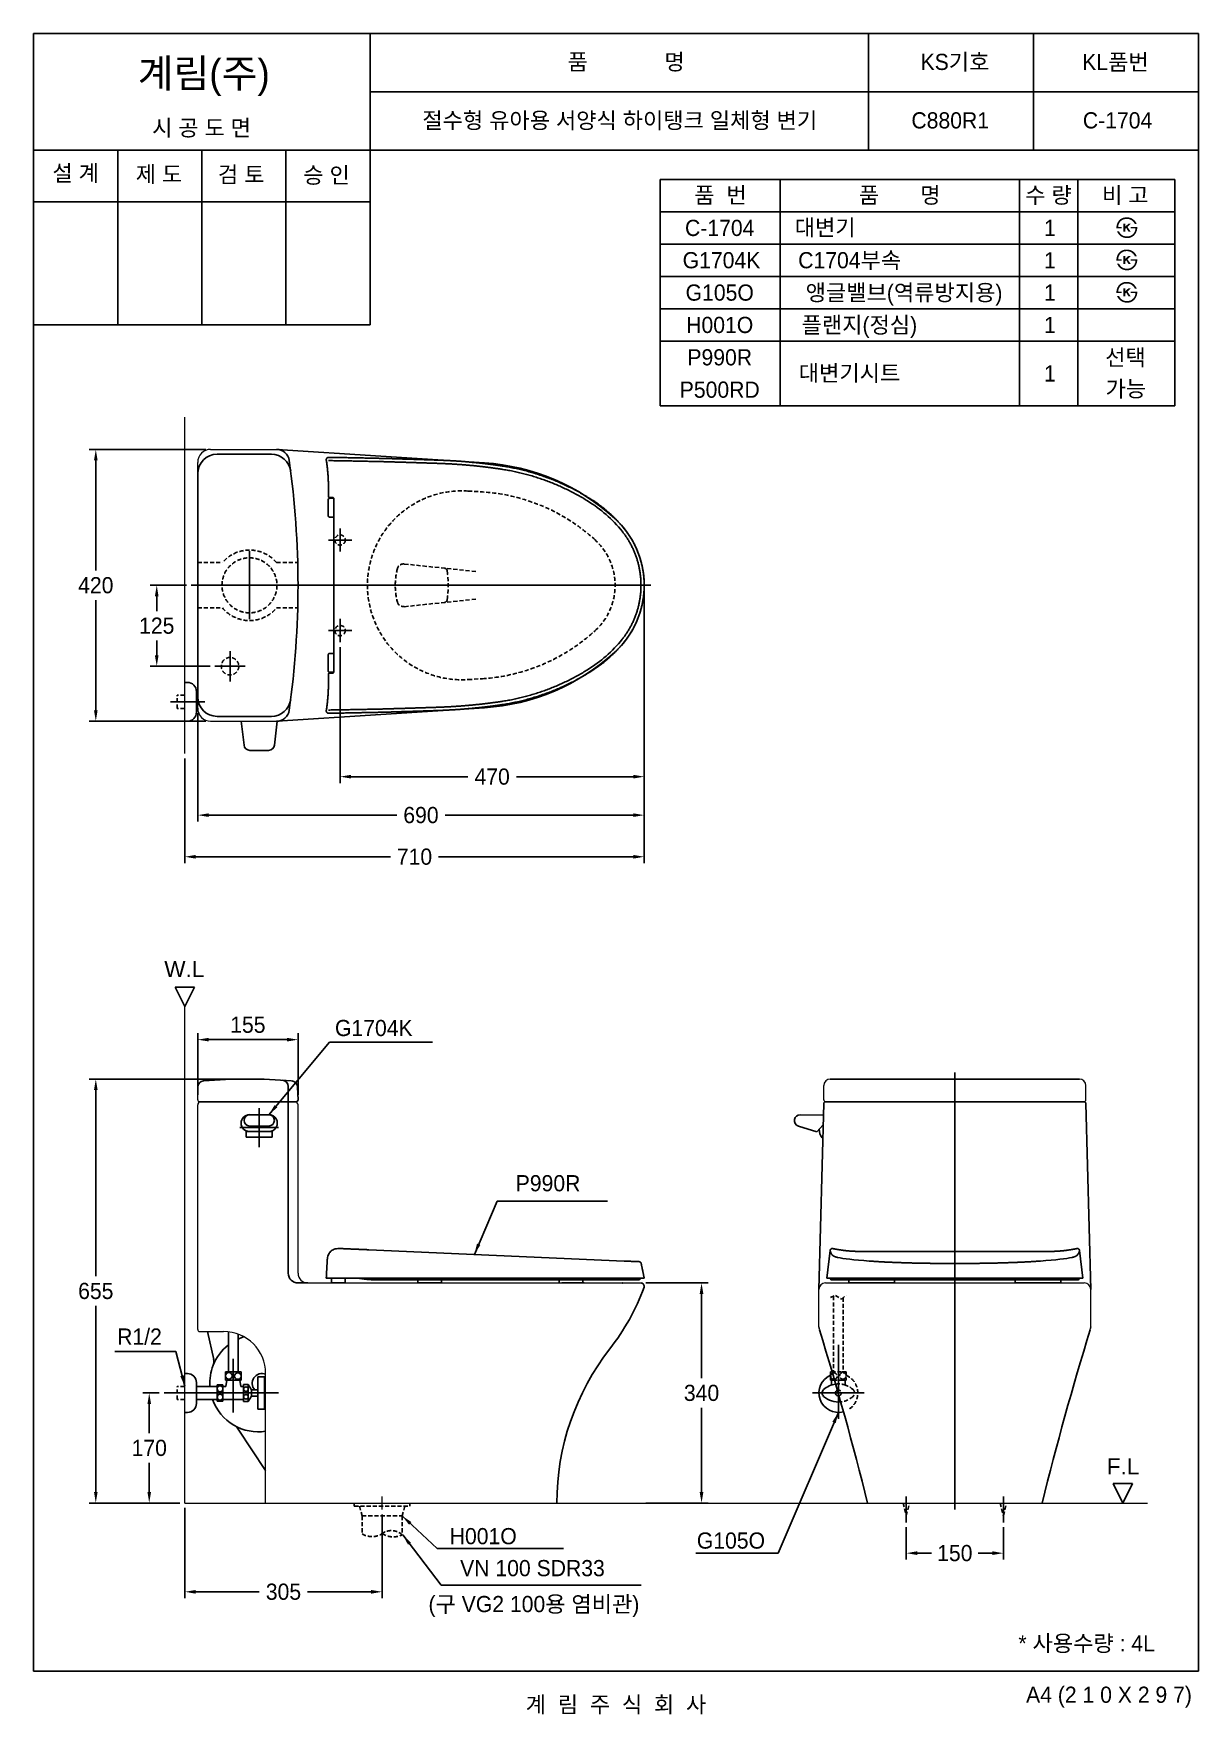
# Model space of a CAD drawing. Header units: millimetres. Extents: x 0 to 1800, y -67 to 2530.
import ezdxf
from ezdxf.enums import TextEntityAlignment as Align
from ezdxf.lldxf.tags import DXFTag

# ---------------------------------------------------------------- set-up
doc = ezdxf.new("R2010")
doc.units = ezdxf.units.MM
doc.linetypes.add('DASHED2', pattern=[9.525, 6.35, -3.175])
for name, color, linetype in [('TEXT', 7, 'Continuous'), ('내부선 및 부속', 4, 'Continuous'), ('도각라인', 255, 'Continuous'), ('외형선', 3, 'Continuous'), ('점선', 6, 'DASHED2'), ('중심선', 1, 'DASHED'), ('치수선', 7, 'Continuous')]:
    doc.layers.add(name, color=color, linetype=linetype)
doc.styles.add('____', font='')
doc.styles.add('타이틀', font='H2GTRM.TTF', dxfattribs={"height": 25})
doc.styles.get('____').set_extended_font_data('굴림')
tags = doc.linetypes.add('DASHDOT', pattern=[70, 31, -13, 13, -13]).pattern_tags.tags
tags[10:11] = [DXFTag(74, 4), DXFTag(75, 0), DXFTag(340, '0'), DXFTag(46, 0.0), DXFTag(50, 0.0), DXFTag(44, 0.0), DXFTag(45, 0.0)]
tags[8:9] = [DXFTag(74, 4), DXFTag(75, 0), DXFTag(340, '0'), DXFTag(46, 0.0), DXFTag(50, 0.0), DXFTag(44, 0.0), DXFTag(45, 0.0)]
tags[6:7] = [DXFTag(74, 4), DXFTag(75, 0), DXFTag(340, '0'), DXFTag(46, 0.0), DXFTag(50, 0.0), DXFTag(44, 0.0), DXFTag(45, 0.0)]
tags[4:5] = [DXFTag(74, 4), DXFTag(75, 0), DXFTag(340, '0'), DXFTag(46, 0.0), DXFTag(50, 0.0), DXFTag(44, 0.0), DXFTag(45, 0.0)]
tags = doc.linetypes.add('DASHED', pattern=[25.72, 12.86, -12.86]).pattern_tags.tags
tags[6:7] = [DXFTag(74, 4), DXFTag(75, 0), DXFTag(340, '0'), DXFTag(46, 0.0), DXFTag(50, 0.0), DXFTag(44, 0.0), DXFTag(45, 0.0)]
tags[4:5] = [DXFTag(74, 4), DXFTag(75, 0), DXFTag(340, '0'), DXFTag(46, 0.0), DXFTag(50, 0.0), DXFTag(44, 0.0), DXFTag(45, 0.0)]
doc.dimstyles.new('MSADIM', dxfattribs={"dimtxt": 33, "dimasz": 17, "dimexe": 10, "dimexo": 7.5, "dimgap": 10, "dimtad": 0, "dimtih": 1, "dimtoh": 1, "dimdec": 0, "dimzin": 1, "dimdsep": 46, "dimtxsty": '____', "dimcen": 11.25, "dimadec": 0, "dimazin": 0, "dimtfac": 1, "dimtdec": 0, "dimtix": 1, "dimtmove": 0, "dimatfit": 3, "dimfxl": 0, "dimtolj": 1, "dimtzin": 1, "dimarcsym": 0})

msp = doc.modelspace()

# ---------------------------------------------------------------- texts
at = {"layer": 'TEXT', "style": '타이틀'}
msp.add_text('계림(주)', height=44, dxfattribs=at).set_placement((161, 2446.7))
for s, p in [('품             명', (915.7, 2486.4)), ('KS기호', (1423.8, 2486.3)), ('KL품번', (1671.8, 2486.1)), ('시 공 도 면', (259.5, 2384.4)), ('절수형 유아용 서양식 하이탱크 일체형 변기', (905.8, 2396)), ('C880R1', (1416.5, 2396)), ('C-1704', (1675.1, 2396)), ('설 계', (65, 2314.6)), ('제 도', (193.8, 2312.9)), ('검 토', (320.8, 2312.3)), ('승 인', (452.7, 2311.4)), ('품  번', (1061.5, 2280.5)), ('품       명', (1338.3, 2280.5)), ('수 량', (1568.3, 2280.5)), ('비 고', (1687.1, 2280.5)), ('C-1704', (1060.3, 2229.8)), ('대변기', (1223.2, 2230.4)), ('1', (1570.5, 2229.8)), ('G1704K', (1063, 2179.9)), ('C1704부속', (1261.1, 2179.9)), ('1', (1570.5, 2179.8)), ('G105O', (1060.3, 2129.9)), ('앵글밸브(역류방지용)', (1345.1, 2129.9)), ('1', (1570.5, 2129.9)), ('H001O', (1060.3, 2079.9)), ('플랜지(정심)', (1276.1, 2079.9)), ('1', (1570.5, 2079.9)), ('P990R', (1060.3, 2029.9)), ('선택', (1687.3, 2029.8)), ('대변기시트', (1260.9, 2005.6)), ('1', (1570.5, 2004.9)), ('P500RD', (1060.3, 1979.9)), ('가능', (1687.9, 1981.3)), ('* 사용수량 : 4L', (1627.3, 42.9)), ('계  림  주  식  회  사', (900, -51.7))]:
    msp.add_text(s, height=25, dxfattribs=at).set_placement(p, align=Align.MIDDLE_CENTER)
msp.add_text('A4 (2 1 0 X 2 9 7)', height=25, dxfattribs=at).set_placement((1790, -36.5), align=Align.MIDDLE_RIGHT)
at = {"layer": 'TEXT', "char_height": 25, "attachment_point": 1, "line_spacing_factor": 0.963855, "style": '타이틀'}
for s, insert, width in [('\\fArial;W.L', (201.9, 1097.3), 248.993), ('\\A1;G1704K', (465.7, 1006.1), 248.993), ('\\A1;P990R', (745, 766.3), 248.993), ('\\A1;R1/2', (129.1, 529.4), 380.447), ('\\fArial;F.L', (1658.3, 328.9), 248.993), ('\\A1; H001O', (633.9, 221), 380.447), ('\\A1; G105O', (1015.8, 214.2), 248.993), ('\\A1;VN 100 SDR33', (659.1, 171.6), 379.657), ('\\A1;(구 VG2 100{\\fGulim|b0|i0|c129|p50;용 염비관)}', (610.2, 116.1), 379.657)]:
    msp.add_mtext(s, dxfattribs=dict(at, insert=insert, width=width))

# ---------------------------------------------------------------- blocks, each defined once
blk = doc.blocks.new('*D7')
at = {"layer": '치수선', "color": 0, "linetype": 'Continuous', "lineweight": -2}
for p, q in [((266.1, 1887.6), (86.1, 1887.6)), ((96.1, 1870.6), (96.1, 1700.4)), ((96.1, 1484.6), (96.1, 1654.8)), ((266.1, 1467.6), (86.1, 1467.6))]:
    blk.add_line(p, q, dxfattribs=at)
at = {"layer": '치수선', "color": 0, "linetype": 'Continuous'}
for points in [[(93.3, 1870.6), (98.9, 1870.6), (96.1, 1887.6)], [(93.3, 1484.6), (98.9, 1484.6), (96.1, 1467.6)]]:
    blk.add_solid(points, dxfattribs=at)
at = {"layer": '치수선', "color": 0, "linetype": 'Continuous', "insert": (96.1, 1677.6), "char_height": 25, "attachment_point": 5, "style": '____'}
blk.add_mtext('\\A1;420', dxfattribs=at)
blk = doc.blocks.new('*D8')
at = {"layer": '치수선', "color": 0, "linetype": 'Continuous', "lineweight": -2}
for p, q in [((236.1, 1677.6), (180.3, 1677.6)), ((190.3, 1660.6), (190.3, 1637.9)), ((190.3, 1569.6), (190.3, 1592.2)), ((272.6, 1552.6), (180.3, 1552.6))]:
    blk.add_line(p, q, dxfattribs=at)
at = {"layer": '치수선', "color": 0, "linetype": 'Continuous'}
for points in [[(187.4, 1660.6), (193.1, 1660.6), (190.3, 1677.6)], [(187.4, 1569.6), (193.1, 1569.6), (190.3, 1552.6)]]:
    blk.add_solid(points, dxfattribs=at)
at = {"layer": '치수선', "color": 0, "linetype": 'Continuous', "insert": (190.3, 1615.1), "char_height": 25, "attachment_point": 5, "style": '____'}
blk.add_mtext('\\A1;125', dxfattribs=at)
blk = doc.blocks.new('*D9')
at = {"layer": '치수선', "color": 0, "linetype": 'Continuous', "lineweight": -2}
for p, q in [((943.6, 1670.1), (943.6, 1371.9)), ((473.6, 1582.1), (473.6, 1371.9)), ((490.6, 1381.9), (671, 1381.9)), ((926.6, 1381.9), (746.3, 1381.9))]:
    blk.add_line(p, q, dxfattribs=at)
at = {"layer": '치수선', "color": 0, "linetype": 'Continuous'}
for points in [[(490.6, 1384.8), (490.6, 1379.1), (473.6, 1381.9)], [(926.6, 1384.8), (926.6, 1379.1), (943.6, 1381.9)]]:
    blk.add_solid(points, dxfattribs=at)
at = {"layer": '치수선', "color": 0, "linetype": 'Continuous', "insert": (708.6, 1381.9), "char_height": 25, "attachment_point": 5, "style": '____'}
blk.add_mtext('\\A1;470', dxfattribs=at)
blk = doc.blocks.new('*D10')
at = {"layer": '치수선', "color": 0, "linetype": 'Continuous', "lineweight": -2}
for p, q in [((253.6, 1480.1), (253.6, 1312.5)), ((943.6, 1409.5), (943.6, 1312.5)), ((270.6, 1322.5), (561.3, 1322.5)), ((926.6, 1322.5), (635.9, 1322.5))]:
    blk.add_line(p, q, dxfattribs=at)
at = {"layer": '치수선', "color": 0, "linetype": 'Continuous'}
for points in [[(270.6, 1325.3), (270.6, 1319.7), (253.6, 1322.5)], [(926.6, 1325.3), (926.6, 1319.7), (943.6, 1322.5)]]:
    blk.add_solid(points, dxfattribs=at)
at = {"layer": '치수선', "color": 0, "linetype": 'Continuous', "insert": (598.6, 1322.5), "char_height": 25, "attachment_point": 5, "style": '____'}
blk.add_mtext('\\A1;690', dxfattribs=at)
blk = doc.blocks.new('*D11')
at = {"layer": '치수선', "color": 0, "lineweight": -2}
for p, q in [((253.6, 890.2), (253.6, 985.6)), ((270.6, 975.6), (391.6, 975.6)), ((408.6, 890.2), (408.6, 985.6))]:
    blk.add_line(p, q, dxfattribs=at)
at = {"layer": '치수선', "color": 0}
for points in [[(270.6, 978.4), (270.6, 972.8), (253.6, 975.6)], [(391.6, 978.4), (391.6, 972.8), (408.6, 975.6)]]:
    blk.add_solid(points, dxfattribs=at)
at = {"layer": '치수선', "color": 0, "insert": (331.1, 998.5), "char_height": 25, "attachment_point": 5, "style": '____'}
blk.add_mtext('\\A1;155', dxfattribs=at)
blk = doc.blocks.new('*D12')
at = {"layer": '치수선', "color": 0, "linetype": 'Continuous', "lineweight": -2}
for p, q in [((323.6, 914.7), (86.1, 914.7)), ((96.1, 897.7), (96.1, 610)), ((96.1, 276.7), (96.1, 564.4)), ((226.1, 259.7), (86.1, 259.7))]:
    blk.add_line(p, q, dxfattribs=at)
at = {"layer": '치수선', "color": 0, "linetype": 'Continuous'}
for points in [[(93.3, 897.7), (98.9, 897.7), (96.1, 914.7)], [(93.3, 276.7), (98.9, 276.7), (96.1, 259.7)]]:
    blk.add_solid(points, dxfattribs=at)
at = {"layer": '치수선', "color": 0, "linetype": 'Continuous', "insert": (96.1, 587.2), "char_height": 25, "attachment_point": 5, "style": '____'}
blk.add_mtext('\\A1;655', dxfattribs=at)
blk = doc.blocks.new('*D6')
at = {"layer": '치수선', "color": 0, "linetype": 'Continuous', "lineweight": -2}
for p, q in [((233.6, 252.2), (233.6, 112.5)), ((538.6, 242.2), (538.6, 112.5)), ((250.6, 122.5), (348.8, 122.5)), ((521.6, 122.5), (423.4, 122.5))]:
    blk.add_line(p, q, dxfattribs=at)
at = {"layer": '치수선', "color": 0, "linetype": 'Continuous'}
for points in [[(250.6, 125.3), (250.6, 119.6), (233.6, 122.5)], [(521.6, 125.3), (521.6, 119.6), (538.6, 122.5)]]:
    blk.add_solid(points, dxfattribs=at)
at = {"layer": '치수선', "color": 0, "linetype": 'Continuous', "insert": (386.1, 122.5), "char_height": 25, "attachment_point": 5, "style": '____'}
blk.add_mtext('\\A1;305', dxfattribs=at)
blk = doc.blocks.new('*D2')
at = {"layer": '치수선', "color": 0, "linetype": 'Continuous', "lineweight": -2}
for p, q in [((1348.6, 222.2), (1348.6, 172.2)), ((1498.6, 222.2), (1498.6, 172.2)), ((1365.6, 182.2), (1387.7, 182.2)), ((1481.6, 182.2), (1459.5, 182.2))]:
    blk.add_line(p, q, dxfattribs=at)
at = {"layer": '치수선', "color": 0, "linetype": 'Continuous'}
for points in [[(1365.6, 185.1), (1365.6, 179.4), (1348.6, 182.2)], [(1481.6, 185.1), (1481.6, 179.4), (1498.6, 182.2)]]:
    blk.add_solid(points, dxfattribs=at)
at = {"layer": '치수선', "color": 0, "linetype": 'Continuous', "insert": (1423.6, 182.2), "char_height": 25, "attachment_point": 5, "style": '____'}
blk.add_mtext('\\A1;150', dxfattribs=at)
blk = doc.blocks.new('*D3')
at = {"layer": '치수선', "color": 0, "linetype": 'Continuous', "lineweight": -2}
for p, q in [((194.1, 429.7), (168.7, 429.7)), ((178.7, 412.7), (178.7, 367.5)), ((178.7, 276.7), (178.7, 321.8)), ((226.1, 259.7), (168.7, 259.7))]:
    blk.add_line(p, q, dxfattribs=at)
at = {"layer": '치수선', "color": 0, "linetype": 'Continuous'}
for points in [[(175.9, 412.7), (181.5, 412.7), (178.7, 429.7)], [(175.9, 276.7), (181.5, 276.7), (178.7, 259.7)]]:
    blk.add_solid(points, dxfattribs=at)
at = {"layer": '치수선', "color": 0, "linetype": 'Continuous', "insert": (178.7, 344.7), "char_height": 25, "attachment_point": 5, "style": '____'}
blk.add_mtext('\\A1;170', dxfattribs=at)
blk = doc.blocks.new('*D4')
at = {"layer": '치수선', "color": 0, "linetype": 'Continuous', "lineweight": -2}
for p, q in [((943.6, 1670.3), (943.6, 1248.2)), ((233.6, 1410.1), (233.6, 1248.2)), ((250.6, 1258.2), (551.5, 1258.2)), ((926.6, 1258.2), (625.8, 1258.2))]:
    blk.add_line(p, q, dxfattribs=at)
at = {"layer": '치수선', "color": 0, "linetype": 'Continuous'}
for points in [[(250.6, 1261), (250.6, 1255.3), (233.6, 1258.2)], [(926.6, 1261), (926.6, 1255.3), (943.6, 1258.2)]]:
    blk.add_solid(points, dxfattribs=at)
at = {"layer": '치수선', "color": 0, "linetype": 'Continuous', "insert": (588.6, 1258.2), "char_height": 25, "attachment_point": 5, "style": '____'}
blk.add_mtext('\\A1;710', dxfattribs=at)
blk = doc.blocks.new('*D5')
at = {"layer": '치수선', "color": 0, "linetype": 'Continuous', "lineweight": -2}
for p, q in [((946.1, 599.7), (1042.2, 599.7)), ((1032.2, 582.7), (1032.2, 452.5)), ((1032.2, 276.7), (1032.2, 406.9)), ((946.1, 259.7), (1042.2, 259.7))]:
    blk.add_line(p, q, dxfattribs=at)
at = {"layer": '치수선', "color": 0, "linetype": 'Continuous'}
for points in [[(1029.3, 582.7), (1035, 582.7), (1032.2, 599.7)], [(1029.3, 276.7), (1035, 276.7), (1032.2, 259.7)]]:
    blk.add_solid(points, dxfattribs=at)
at = {"layer": '치수선', "color": 0, "linetype": 'Continuous', "insert": (1032.2, 429.7), "char_height": 25, "attachment_point": 5, "style": '____'}
blk.add_mtext('\\A1;340', dxfattribs=at)

# ---------------------------------------------------------------- dimensions: what is measured, and where the dimension line sits
at = {"layer": '치수선', "linetype": 'Continuous'}
for base, p1, p2, picture, middle in [((96.1, 1467.6), (273.6, 1887.6), (273.6, 1467.6), '*D7', (96.1, 1677.6)), ((190.3, 1677.6), (280.1, 1552.6), (243.6, 1677.6), '*D8', (190.3, 1615.1)), ((96.1, 259.7), (331.1, 914.7), (233.6, 259.7), '*D12', (96.1, 587.2)), ((1032.2, 259.7), (938.6, 599.7), (938.6, 259.7), '*D5', (1032.2, 429.7)), ((178.7, 259.7), (201.6, 429.7), (233.6, 259.7), '*D3', (178.7, 344.7))]:
    dim = msp.add_linear_dim(base=base, p1=p1, p2=p2, angle=90, dimstyle='MSADIM', override={"dimtxt": 25}, dxfattribs=at)
    dim.commit()
    dim.dimension.update_dxf_attribs({"geometry": picture, "text_midpoint": middle})
for base, p1, p2, picture, middle in [((233.6, 1258.2), (943.6, 1677.8), (233.6, 1417.6), '*D4', (588.6, 1258.2)), ((943.6, 1381.9), (473.6, 1589.6), (943.6, 1677.6), '*D9', (708.6, 1381.9)), ((943.6, 1322.5), (253.6, 1487.6), (943.6, 1417), '*D10', (598.6, 1322.5)), ((233.6, 122.5), (538.6, 249.7), (233.6, 259.7), '*D6', (386.1, 122.5)), ((1498.6, 182.2), (1348.6, 229.7), (1498.6, 229.7), '*D2', (1423.6, 182.2))]:
    dim = msp.add_linear_dim(base=base, p1=p1, p2=p2, dimstyle='MSADIM', override={"dimtxt": 25}, dxfattribs=at)
    dim.commit()
    dim.dimension.update_dxf_attribs({"geometry": picture, "text_midpoint": middle})
at = {"layer": '치수선'}
dim = msp.add_linear_dim(base=(408.6, 975.6), p1=(253.6, 882.7), p2=(408.6, 882.7), dimstyle='MSADIM', override={"dimtxt": 25, "dimtad": 1, "dimtih": 0, "dimtoh": 0}, dxfattribs=at)
dim.commit()
dim.dimension.update_dxf_attribs({"geometry": '*D11', "text_midpoint": (331.1, 998.5)})

# ---------------------------------------------------------------- hatches: boundary and pattern name
at = {"layer": 'TEXT'}
for points in [[(1673.4, 2228.9), (1673.4, 2229.3), (1673.3, 2229.7), (1673.3, 2230.1), (1673.3, 2230.6), (1673.4, 2231), (1673.4, 2231.4), (1673.4, 2231.8), (1673.5, 2232.2), (1673.5, 2232.6), (1673.6, 2232.9), (1673.6, 2233.3), (1673.7, 2233.7), (1673.8, 2234.1), (1673.9, 2234.5), (1674, 2234.9), (1674.1, 2235.3), (1674.2, 2235.7), (1674.3, 2236), (1674.5, 2236.4), (1674.6, 2236.8), (1674.8, 2237.1), (1674.9, 2237.5), (1675.1, 2237.9), (1675.3, 2238.2), (1675.5, 2238.5), (1675.7, 2238.9), (1675.9, 2239.2), (1676.1, 2239.5), (1676.3, 2239.8), (1676.5, 2240.1), (1676.8, 2240.5), (1677.3, 2241.1), (1677.5, 2241.4), (1677.8, 2241.7), (1678.1, 2242), (1678.4, 2242.2), (1678.7, 2242.5), (1679, 2242.8), (1679.3, 2243), (1679.6, 2243.3), (1679.9, 2243.5), (1680.3, 2243.7), (1680.6, 2243.9), (1681, 2244.1), (1681.3, 2244.3), (1681.7, 2244.5), (1682, 2244.7), (1682.4, 2244.9), (1682.8, 2245), (1683.3, 2245.2), (1683.7, 2245.4), (1684.1, 2245.5), (1684.5, 2245.6), (1685, 2245.7), (1685.4, 2245.8), (1685.9, 2245.9), (1686.3, 2246), (1686.8, 2246.1), (1687.3, 2246.1), (1687.7, 2246.2), (1688.2, 2246.2), (1688.7, 2246.2), (1689.2, 2246.2), (1690, 2246.2), (1690.3, 2246.2), (1690.7, 2246.2), (1691.1, 2246.1), (1691.4, 2246.1), (1691.8, 2246), (1692.2, 2246), (1692.5, 2245.9), (1692.9, 2245.9), (1693.2, 2245.8), (1693.6, 2245.7), (1693.9, 2245.6), (1694.2, 2245.5), (1694.6, 2245.4), (1694.9, 2245.3), (1695.2, 2245.2), (1695.5, 2245.1), (1695.8, 2245), (1696.1, 2244.9), (1696.4, 2244.7), (1696.8, 2244.6), (1697, 2244.4), (1697.3, 2244.3), (1697.6, 2244.1), (1697.9, 2244), (1698.2, 2243.8), (1698.5, 2243.6), (1698.8, 2243.4), (1699, 2243.2), (1699.3, 2243), (1699.6, 2242.8), (1700, 2242.5), (1700.4, 2242.1), (1700.8, 2241.8), (1701.2, 2241.4), (1701.5, 2241), (1701.9, 2240.6), (1702.3, 2240.1), (1702.6, 2239.7), (1702.9, 2239.2), (1703.2, 2238.8), (1703.5, 2238.3), (1703.8, 2237.8), (1704.1, 2237.3), (1704.3, 2236.7), (1704.6, 2236.2), (1704.8, 2235.7), (1704.8, 2235.7), (1701.7, 2235.7), (1701.7, 2235.7), (1701.6, 2235.8), (1701.6, 2236), (1701.5, 2236.2), (1701.4, 2236.4), (1701.3, 2236.5), (1701.3, 2236.7), (1701.2, 2236.9), (1701.1, 2237), (1701, 2237.2), (1700.9, 2237.4), (1700.8, 2237.5), (1700.7, 2237.7), (1700.6, 2237.9), (1700.5, 2238), (1700.4, 2238.2), (1700.3, 2238.4), (1700.1, 2238.5), (1700, 2238.7), (1699.7, 2239), (1699.5, 2239.3), (1699.2, 2239.6), (1698.8, 2239.9), (1698.5, 2240.2), (1698.2, 2240.5), (1697.8, 2240.8), (1697.6, 2241), (1697.4, 2241.2), (1697.1, 2241.4), (1696.9, 2241.5), (1696.6, 2241.7), (1696.4, 2241.8), (1696.2, 2242), (1695.9, 2242.1), (1695.7, 2242.2), (1695.4, 2242.4), (1695.2, 2242.5), (1694.9, 2242.6), (1694.7, 2242.7), (1694.4, 2242.8), (1694.2, 2242.9), (1693.9, 2243), (1693.6, 2243.1), (1693.4, 2243.2), (1693.1, 2243.3), (1692.8, 2243.3), (1692.6, 2243.4), (1692.3, 2243.4), (1692, 2243.5), (1691.8, 2243.5), (1691.5, 2243.6), (1691.2, 2243.6), (1690.9, 2243.7), (1690.6, 2243.7), (1690.3, 2243.7), (1690.1, 2243.7), (1689.8, 2243.7), (1689.5, 2243.7), (1689.1, 2243.7), (1688.8, 2243.7), (1688.5, 2243.7), (1688.1, 2243.7), (1687.8, 2243.6), (1687.5, 2243.6), (1687.1, 2243.6), (1686.8, 2243.5), (1686.5, 2243.5), (1686.2, 2243.4), (1685.9, 2243.3), (1685.6, 2243.3), (1685.3, 2243.2), (1685, 2243.1), (1684.7, 2243), (1684.4, 2242.9), (1684.1, 2242.8), (1683.8, 2242.7), (1683.5, 2242.6), (1683.2, 2242.4), (1683, 2242.3), (1682.7, 2242.1), (1682.4, 2242), (1682.2, 2241.8), (1681.9, 2241.7), (1681.7, 2241.5), (1681.4, 2241.4), (1681.2, 2241.2), (1680.9, 2241), (1680.7, 2240.8), (1680.4, 2240.6), (1680.2, 2240.4), (1680, 2240.2), (1679.8, 2239.9), (1679.5, 2239.7), (1679.3, 2239.5), (1679.1, 2239.3), (1678.9, 2239), (1678.7, 2238.8), (1678.5, 2238.5), (1678.4, 2238.3), (1678.2, 2238), (1678, 2237.8), (1677.9, 2237.5), (1677.7, 2237.2), (1677.6, 2236.9), (1677.4, 2236.7), (1677.3, 2236.4), (1677.2, 2236.1), (1677.1, 2235.8), (1676.9, 2235.5), (1676.8, 2235.2), (1676.7, 2234.9), (1676.6, 2234.6), (1676.6, 2234.3), (1676.5, 2234), (1676.4, 2233.6), (1676.4, 2233.3), (1676.3, 2233), (1676.3, 2232.7), (1676.2, 2232.3), (1676.2, 2232), (1676.1, 2231.6), (1676.1, 2231.3), (1676.1, 2231.3), (1681.3, 2231.3), (1681.3, 2231.3), (1681.3, 2231.3), (1681.3, 2228.9), (1681.3, 2228.9), (1681.3, 2228.9), (1673.4, 2228.9)], [(1687.1, 2232), (1691.9, 2236.3), (1695.8, 2236.3), (1690.4, 2231.4), (1695.5, 2223.9), (1692.1, 2223.9), (1688.5, 2229.6), (1687.1, 2228.3), (1687.1, 2223.9), (1684.2, 2223.9), (1684.2, 2236.4), (1687.1, 2236.4)], [(1705.5, 2231.3), (1705.5, 2230.8), (1705.5, 2230.4), (1705.5, 2230), (1705.5, 2229.5), (1705.5, 2229.1), (1705.4, 2228.7), (1705.4, 2228.2), (1705.3, 2227.8), (1705.2, 2227.4), (1705.2, 2227), (1705.1, 2226.6), (1705, 2226.2), (1704.9, 2225.8), (1704.8, 2225.3), (1704.6, 2224.9), (1704.5, 2224.5), (1704.3, 2224.2), (1704.2, 2223.8), (1704, 2223.4), (1703.9, 2223), (1703.7, 2222.7), (1703.5, 2222.3), (1703.3, 2222), (1703.1, 2221.6), (1702.9, 2221.3), (1702.7, 2220.9), (1702.5, 2220.6), (1702.3, 2220.3), (1702.1, 2220), (1701.8, 2219.7), (1701.6, 2219.4), (1701.3, 2219.1), (1701, 2218.8), (1700.8, 2218.5), (1700.5, 2218.2), (1700.2, 2217.9), (1699.9, 2217.7), (1699.6, 2217.4), (1699.3, 2217.2), (1699, 2217), (1698.7, 2216.7), (1698.4, 2216.5), (1698, 2216.3), (1697.7, 2216.1), (1697.4, 2215.9), (1697, 2215.7), (1696.7, 2215.6), (1696.3, 2215.4), (1695.9, 2215.2), (1695.6, 2215.1), (1695.2, 2215), (1694.8, 2214.8), (1694.4, 2214.7), (1694.1, 2214.6), (1693.7, 2214.5), (1693.3, 2214.4), (1692.9, 2214.3), (1692.5, 2214.3), (1692.1, 2214.2), (1691.7, 2214.1), (1691.3, 2214.1), (1690.9, 2214.1), (1690.5, 2214.1), (1690.1, 2214.1), (1689.4, 2214.1), (1688.8, 2214.1), (1688.1, 2214.1), (1687.5, 2214.2), (1686.9, 2214.3), (1686.6, 2214.3), (1686.3, 2214.4), (1686, 2214.5), (1685.7, 2214.5), (1685.4, 2214.6), (1685.1, 2214.7), (1684.8, 2214.8), (1684.5, 2214.9), (1684.2, 2214.9), (1683.9, 2215), (1683.6, 2215.1), (1683.3, 2215.3), (1683.1, 2215.4), (1682.8, 2215.5), (1682.5, 2215.6), (1682.2, 2215.7), (1682, 2215.9), (1681.7, 2216), (1681.5, 2216.2), (1681.2, 2216.3), (1680.9, 2216.5), (1680.4, 2216.8), (1680.1, 2217), (1679.9, 2217.2), (1679.6, 2217.3), (1679.4, 2217.5), (1679.1, 2217.7), (1678.9, 2217.9), (1678.7, 2218.2), (1678.4, 2218.4), (1678.2, 2218.6), (1678, 2218.8), (1677.8, 2219), (1677.5, 2219.3), (1677.3, 2219.5), (1677.1, 2219.7), (1676.9, 2220), (1676.7, 2220.2), (1676.5, 2220.5), (1676.3, 2220.8), (1676.2, 2221), (1676, 2221.3), (1675.8, 2221.6), (1675.6, 2221.9), (1675.5, 2222.1), (1675.3, 2222.4), (1675.1, 2222.7), (1675, 2223), (1674.8, 2223.3), (1674.5, 2224), (1674.3, 2224.6), (1674.3, 2224.6), (1677.2, 2224.6), (1677.2, 2224.6), (1677.4, 2224.2), (1677.7, 2223.8), (1677.9, 2223.4), (1678.2, 2223), (1678.4, 2222.6), (1678.7, 2222.2), (1678.9, 2221.9), (1679.2, 2221.5), (1679.5, 2221.2), (1679.7, 2220.9), (1680, 2220.6), (1680.3, 2220.3), (1680.6, 2220), (1680.9, 2219.7), (1681.2, 2219.5), (1681.5, 2219.2), (1681.7, 2219), (1681.9, 2218.9), (1682.2, 2218.7), (1682.4, 2218.6), (1682.7, 2218.4), (1682.9, 2218.3), (1683.1, 2218.1), (1683.4, 2218), (1683.6, 2217.9), (1683.9, 2217.8), (1684.1, 2217.6), (1684.4, 2217.5), (1684.6, 2217.4), (1684.9, 2217.3), (1685.2, 2217.3), (1685.4, 2217.2), (1685.7, 2217.1), (1686, 2217), (1686.3, 2217), (1686.5, 2216.9), (1686.8, 2216.8), (1687.1, 2216.8), (1687.4, 2216.8), (1687.7, 2216.7), (1688, 2216.7), (1688.3, 2216.7), (1688.6, 2216.7), (1688.9, 2216.6), (1689.2, 2216.6), (1689.5, 2216.6), (1689.8, 2216.6), (1690.7, 2216.7), (1690.9, 2216.7), (1691.2, 2216.7), (1691.5, 2216.7), (1691.7, 2216.8), (1692, 2216.8), (1692.3, 2216.8), (1692.5, 2216.9), (1692.8, 2216.9), (1693, 2217), (1693.3, 2217.1), (1693.6, 2217.1), (1693.8, 2217.2), (1694.1, 2217.3), (1694.3, 2217.4), (1694.6, 2217.5), (1694.8, 2217.6), (1695.1, 2217.7), (1695.3, 2217.8), (1695.5, 2217.9), (1695.8, 2218), (1696, 2218.1), (1696.3, 2218.3), (1696.5, 2218.4), (1696.7, 2218.5), (1697, 2218.7), (1697.2, 2218.8), (1697.4, 2219), (1697.6, 2219.2), (1697.9, 2219.3), (1698.1, 2219.5), (1698.3, 2219.7), (1698.6, 2220), (1698.8, 2220.2), (1699.1, 2220.4), (1699.3, 2220.6), (1699.5, 2220.9), (1699.7, 2221.1), (1699.9, 2221.4), (1700.1, 2221.6), (1700.3, 2221.9), (1700.5, 2222.2), (1700.7, 2222.4), (1700.9, 2222.7), (1701, 2223), (1701.2, 2223.3), (1701.3, 2223.6), (1701.5, 2223.9), (1701.6, 2224.2), (1701.7, 2224.5), (1701.9, 2224.8), (1702, 2225.1), (1702.1, 2225.4), (1702.2, 2225.8), (1702.3, 2226.1), (1702.3, 2226.4), (1702.4, 2226.8), (1702.5, 2227.1), (1702.6, 2227.5), (1702.6, 2227.8), (1702.7, 2228.2), (1702.7, 2228.5), (1702.7, 2228.9), (1702.7, 2228.9), (1695.3, 2228.9), (1695.3, 2228.9), (1695.3, 2228.9), (1695.3, 2231.3), (1695.3, 2231.3), (1695.3, 2231.3), (1705.5, 2231.3)], [(1673.4, 2179.1), (1673.4, 2179.5), (1673.3, 2179.9), (1673.3, 2180.3), (1673.3, 2180.7), (1673.4, 2181.1), (1673.4, 2181.5), (1673.4, 2181.9), (1673.5, 2182.3), (1673.5, 2182.7), (1673.6, 2183.1), (1673.6, 2183.5), (1673.7, 2183.9), (1673.8, 2184.3), (1673.9, 2184.7), (1674, 2185.1), (1674.1, 2185.4), (1674.2, 2185.8), (1674.3, 2186.2), (1674.5, 2186.6), (1674.6, 2187), (1674.8, 2187.3), (1674.9, 2187.7), (1675.1, 2188), (1675.3, 2188.4), (1675.5, 2188.7), (1675.7, 2189.1), (1675.9, 2189.4), (1676.1, 2189.7), (1676.3, 2190), (1676.5, 2190.3), (1676.8, 2190.6), (1677.3, 2191.2), (1677.5, 2191.6), (1677.8, 2191.8), (1678.1, 2192.1), (1678.4, 2192.4), (1678.7, 2192.7), (1679, 2192.9), (1679.3, 2193.2), (1679.6, 2193.4), (1679.9, 2193.7), (1680.3, 2193.9), (1680.6, 2194.1), (1681, 2194.3), (1681.3, 2194.5), (1681.7, 2194.7), (1682, 2194.9), (1682.4, 2195.1), (1682.8, 2195.2), (1683.3, 2195.4), (1683.7, 2195.5), (1684.1, 2195.7), (1684.5, 2195.8), (1685, 2195.9), (1685.4, 2196), (1685.9, 2196.1), (1686.3, 2196.2), (1686.8, 2196.2), (1687.3, 2196.3), (1687.7, 2196.3), (1688.2, 2196.4), (1688.7, 2196.4), (1689.2, 2196.4), (1690, 2196.4), (1690.3, 2196.4), (1690.7, 2196.3), (1691.1, 2196.3), (1691.4, 2196.3), (1691.8, 2196.2), (1692.2, 2196.2), (1692.5, 2196.1), (1692.9, 2196), (1693.2, 2196), (1693.6, 2195.9), (1693.9, 2195.8), (1694.2, 2195.7), (1694.6, 2195.6), (1694.9, 2195.5), (1695.2, 2195.4), (1695.5, 2195.3), (1695.8, 2195.2), (1696.1, 2195), (1696.4, 2194.9), (1696.8, 2194.8), (1697, 2194.6), (1697.3, 2194.5), (1697.6, 2194.3), (1697.9, 2194.1), (1698.2, 2194), (1698.5, 2193.8), (1698.8, 2193.6), (1699, 2193.4), (1699.3, 2193.2), (1699.6, 2193), (1700, 2192.7), (1700.4, 2192.3), (1700.8, 2191.9), (1701.2, 2191.5), (1701.5, 2191.1), (1701.9, 2190.7), (1702.3, 2190.3), (1702.6, 2189.9), (1702.9, 2189.4), (1703.2, 2188.9), (1703.5, 2188.5), (1703.8, 2188), (1704.1, 2187.5), (1704.3, 2186.9), (1704.6, 2186.4), (1704.8, 2185.8), (1704.8, 2185.8), (1701.7, 2185.8), (1701.7, 2185.8), (1701.6, 2186), (1701.6, 2186.2), (1701.5, 2186.4), (1701.4, 2186.5), (1701.3, 2186.7), (1701.3, 2186.9), (1701.2, 2187.1), (1701.1, 2187.2), (1701, 2187.4), (1700.9, 2187.6), (1700.8, 2187.7), (1700.7, 2187.9), (1700.6, 2188.1), (1700.5, 2188.2), (1700.4, 2188.4), (1700.3, 2188.5), (1700.1, 2188.7), (1700, 2188.9), (1699.7, 2189.2), (1699.5, 2189.5), (1699.2, 2189.8), (1698.8, 2190.1), (1698.5, 2190.4), (1698.2, 2190.7), (1697.8, 2191), (1697.6, 2191.2), (1697.4, 2191.4), (1697.1, 2191.5), (1696.9, 2191.7), (1696.6, 2191.9), (1696.4, 2192), (1696.2, 2192.1), (1695.9, 2192.3), (1695.7, 2192.4), (1695.4, 2192.5), (1695.2, 2192.7), (1694.9, 2192.8), (1694.7, 2192.9), (1694.4, 2193), (1694.2, 2193.1), (1693.9, 2193.2), (1693.6, 2193.3), (1693.4, 2193.4), (1693.1, 2193.4), (1692.8, 2193.5), (1692.6, 2193.6), (1692.3, 2193.6), (1692, 2193.7), (1691.8, 2193.7), (1691.5, 2193.8), (1691.2, 2193.8), (1690.9, 2193.8), (1690.6, 2193.9), (1690.3, 2193.9), (1690.1, 2193.9), (1689.8, 2193.9), (1689.5, 2193.9), (1689.1, 2193.9), (1688.8, 2193.9), (1688.5, 2193.9), (1688.1, 2193.9), (1687.8, 2193.8), (1687.5, 2193.8), (1687.1, 2193.7), (1686.8, 2193.7), (1686.5, 2193.6), (1686.2, 2193.6), (1685.9, 2193.5), (1685.6, 2193.4), (1685.3, 2193.4), (1685, 2193.3), (1684.7, 2193.2), (1684.4, 2193.1), (1684.1, 2193), (1683.8, 2192.9), (1683.5, 2192.7), (1683.2, 2192.6), (1683, 2192.5), (1682.7, 2192.3), (1682.4, 2192.2), (1682.2, 2192), (1681.9, 2191.9), (1681.7, 2191.7), (1681.4, 2191.5), (1681.2, 2191.4), (1680.9, 2191.2), (1680.7, 2191), (1680.4, 2190.8), (1680.2, 2190.6), (1680, 2190.4), (1679.8, 2190.1), (1679.5, 2189.9), (1679.3, 2189.7), (1679.1, 2189.4), (1678.9, 2189.2), (1678.7, 2189), (1678.5, 2188.7), (1678.4, 2188.5), (1678.2, 2188.2), (1678, 2187.9), (1677.9, 2187.7), (1677.7, 2187.4), (1677.6, 2187.1), (1677.4, 2186.8), (1677.3, 2186.6), (1677.2, 2186.3), (1677.1, 2186), (1676.9, 2185.7), (1676.8, 2185.4), (1676.7, 2185.1), (1676.6, 2184.8), (1676.6, 2184.5), (1676.5, 2184.1), (1676.4, 2183.8), (1676.4, 2183.5), (1676.3, 2183.2), (1676.3, 2182.8), (1676.2, 2182.5), (1676.2, 2182.2), (1676.1, 2181.8), (1676.1, 2181.5), (1676.1, 2181.5), (1681.3, 2181.5), (1681.3, 2181.5), (1681.3, 2181.5), (1681.3, 2179.1), (1681.3, 2179.1), (1681.3, 2179.1), (1673.4, 2179.1)], [(1705.5, 2181.5), (1705.5, 2181), (1705.5, 2180.6), (1705.5, 2180.1), (1705.5, 2179.7), (1705.5, 2179.3), (1705.4, 2178.9), (1705.4, 2178.4), (1705.3, 2178), (1705.2, 2177.6), (1705.2, 2177.2), (1705.1, 2176.8), (1705, 2176.3), (1704.9, 2175.9), (1704.8, 2175.5), (1704.6, 2175.1), (1704.5, 2174.7), (1704.3, 2174.3), (1704.2, 2174), (1704, 2173.6), (1703.9, 2173.2), (1703.7, 2172.9), (1703.5, 2172.5), (1703.3, 2172.1), (1703.1, 2171.8), (1702.9, 2171.5), (1702.7, 2171.1), (1702.5, 2170.8), (1702.3, 2170.5), (1702.1, 2170.2), (1701.8, 2169.8), (1701.6, 2169.5), (1701.3, 2169.2), (1701, 2169), (1700.8, 2168.7), (1700.5, 2168.4), (1700.2, 2168.1), (1699.9, 2167.9), (1699.6, 2167.6), (1699.3, 2167.4), (1699, 2167.1), (1698.7, 2166.9), (1698.4, 2166.7), (1698, 2166.5), (1697.7, 2166.3), (1697.4, 2166.1), (1697, 2165.9), (1696.7, 2165.8), (1696.3, 2165.6), (1695.9, 2165.4), (1695.6, 2165.3), (1695.2, 2165.1), (1694.8, 2165), (1694.4, 2164.9), (1694.1, 2164.8), (1693.7, 2164.7), (1693.3, 2164.6), (1692.9, 2164.5), (1692.5, 2164.4), (1692.1, 2164.4), (1691.7, 2164.3), (1691.3, 2164.3), (1690.9, 2164.3), (1690.5, 2164.2), (1690.1, 2164.2), (1689.4, 2164.2), (1688.8, 2164.3), (1688.1, 2164.3), (1687.5, 2164.4), (1686.9, 2164.5), (1686.6, 2164.5), (1686.3, 2164.6), (1686, 2164.6), (1685.7, 2164.7), (1685.4, 2164.8), (1685.1, 2164.9), (1684.8, 2164.9), (1684.5, 2165), (1684.2, 2165.1), (1683.9, 2165.2), (1683.6, 2165.3), (1683.3, 2165.4), (1683.1, 2165.6), (1682.8, 2165.7), (1682.5, 2165.8), (1682.2, 2165.9), (1682, 2166.1), (1681.7, 2166.2), (1681.5, 2166.3), (1681.2, 2166.5), (1680.9, 2166.6), (1680.4, 2167), (1680.1, 2167.2), (1679.9, 2167.3), (1679.6, 2167.5), (1679.4, 2167.7), (1679.1, 2167.9), (1678.9, 2168.1), (1678.7, 2168.3), (1678.4, 2168.5), (1678.2, 2168.8), (1678, 2169), (1677.8, 2169.2), (1677.5, 2169.4), (1677.3, 2169.7), (1677.1, 2169.9), (1676.9, 2170.2), (1676.7, 2170.4), (1676.5, 2170.7), (1676.3, 2170.9), (1676.2, 2171.2), (1676, 2171.5), (1675.8, 2171.8), (1675.6, 2172), (1675.5, 2172.3), (1675.3, 2172.6), (1675.1, 2172.9), (1675, 2173.2), (1674.8, 2173.5), (1674.5, 2174.2), (1674.3, 2174.8), (1674.3, 2174.8), (1677.2, 2174.8), (1677.2, 2174.8), (1677.4, 2174.4), (1677.7, 2174), (1677.9, 2173.6), (1678.2, 2173.2), (1678.4, 2172.8), (1678.7, 2172.4), (1678.9, 2172.1), (1679.2, 2171.7), (1679.5, 2171.4), (1679.7, 2171.1), (1680, 2170.8), (1680.3, 2170.5), (1680.6, 2170.2), (1680.9, 2169.9), (1681.2, 2169.6), (1681.5, 2169.4), (1681.7, 2169.2), (1681.9, 2169.1), (1682.2, 2168.9), (1682.4, 2168.7), (1682.7, 2168.6), (1682.9, 2168.4), (1683.1, 2168.3), (1683.4, 2168.2), (1683.6, 2168.1), (1683.9, 2167.9), (1684.1, 2167.8), (1684.4, 2167.7), (1684.6, 2167.6), (1684.9, 2167.5), (1685.2, 2167.4), (1685.4, 2167.4), (1685.7, 2167.3), (1686, 2167.2), (1686.3, 2167.1), (1686.5, 2167.1), (1686.8, 2167), (1687.1, 2167), (1687.4, 2166.9), (1687.7, 2166.9), (1688, 2166.9), (1688.3, 2166.9), (1688.6, 2166.8), (1688.9, 2166.8), (1689.2, 2166.8), (1689.5, 2166.8), (1689.8, 2166.8), (1690.7, 2166.9), (1690.9, 2166.9), (1691.2, 2166.9), (1691.5, 2166.9), (1691.7, 2166.9), (1692, 2167), (1692.3, 2167), (1692.5, 2167.1), (1692.8, 2167.1), (1693, 2167.2), (1693.3, 2167.2), (1693.6, 2167.3), (1693.8, 2167.4), (1694.1, 2167.5), (1694.3, 2167.6), (1694.6, 2167.6), (1694.8, 2167.7), (1695.1, 2167.8), (1695.3, 2168), (1695.5, 2168.1), (1695.8, 2168.2), (1696, 2168.3), (1696.3, 2168.4), (1696.5, 2168.6), (1696.7, 2168.7), (1697, 2168.9), (1697.2, 2169), (1697.4, 2169.2), (1697.6, 2169.4), (1697.9, 2169.5), (1698.1, 2169.7), (1698.3, 2169.9), (1698.6, 2170.1), (1698.8, 2170.4), (1699.1, 2170.6), (1699.3, 2170.8), (1699.5, 2171.1), (1699.7, 2171.3), (1699.9, 2171.6), (1700.1, 2171.8), (1700.3, 2172.1), (1700.5, 2172.3), (1700.7, 2172.6), (1700.9, 2172.9), (1701, 2173.2), (1701.2, 2173.5), (1701.3, 2173.8), (1701.5, 2174), (1701.6, 2174.4), (1701.7, 2174.7), (1701.9, 2175), (1702, 2175.3), (1702.1, 2175.6), (1702.2, 2175.9), (1702.3, 2176.3), (1702.3, 2176.6), (1702.4, 2176.9), (1702.5, 2177.3), (1702.6, 2177.6), (1702.6, 2178), (1702.7, 2178.4), (1702.7, 2178.7), (1702.7, 2179.1), (1702.7, 2179.1), (1695.3, 2179.1), (1695.3, 2179.1), (1695.3, 2179.1), (1695.3, 2181.5), (1695.3, 2181.5), (1695.3, 2181.5), (1705.5, 2181.5)], [(1687.1, 2182.1), (1691.9, 2186.5), (1695.8, 2186.5), (1690.4, 2181.5), (1695.5, 2174), (1692.1, 2174), (1688.5, 2179.7), (1687.1, 2178.5), (1687.1, 2174), (1684.2, 2174), (1684.2, 2186.6), (1687.1, 2186.6)], [(1673.4, 2129.1), (1673.4, 2129.5), (1673.3, 2129.9), (1673.3, 2130.3), (1673.3, 2130.7), (1673.4, 2131.1), (1673.4, 2131.5), (1673.4, 2131.9), (1673.5, 2132.3), (1673.5, 2132.7), (1673.6, 2133.1), (1673.6, 2133.5), (1673.7, 2133.9), (1673.8, 2134.3), (1673.9, 2134.7), (1674, 2135.1), (1674.1, 2135.4), (1674.2, 2135.8), (1674.3, 2136.2), (1674.5, 2136.6), (1674.6, 2137), (1674.8, 2137.3), (1674.9, 2137.7), (1675.1, 2138), (1675.3, 2138.4), (1675.5, 2138.7), (1675.7, 2139.1), (1675.9, 2139.4), (1676.1, 2139.7), (1676.3, 2140), (1676.5, 2140.3), (1676.8, 2140.6), (1677.3, 2141.2), (1677.5, 2141.6), (1677.8, 2141.8), (1678.1, 2142.1), (1678.4, 2142.4), (1678.7, 2142.7), (1679, 2142.9), (1679.3, 2143.2), (1679.6, 2143.4), (1679.9, 2143.7), (1680.3, 2143.9), (1680.6, 2144.1), (1681, 2144.3), (1681.3, 2144.5), (1681.7, 2144.7), (1682, 2144.9), (1682.4, 2145.1), (1682.8, 2145.2), (1683.3, 2145.4), (1683.7, 2145.5), (1684.1, 2145.7), (1684.5, 2145.8), (1685, 2145.9), (1685.4, 2146), (1685.9, 2146.1), (1686.3, 2146.2), (1686.8, 2146.2), (1687.3, 2146.3), (1687.7, 2146.3), (1688.2, 2146.4), (1688.7, 2146.4), (1689.2, 2146.4), (1690, 2146.4), (1690.3, 2146.4), (1690.7, 2146.3), (1691.1, 2146.3), (1691.4, 2146.3), (1691.8, 2146.2), (1692.2, 2146.2), (1692.5, 2146.1), (1692.9, 2146), (1693.2, 2146), (1693.6, 2145.9), (1693.9, 2145.8), (1694.2, 2145.7), (1694.6, 2145.6), (1694.9, 2145.5), (1695.2, 2145.4), (1695.5, 2145.3), (1695.8, 2145.2), (1696.1, 2145), (1696.4, 2144.9), (1696.8, 2144.8), (1697, 2144.6), (1697.3, 2144.5), (1697.6, 2144.3), (1697.9, 2144.1), (1698.2, 2144), (1698.5, 2143.8), (1698.8, 2143.6), (1699, 2143.4), (1699.3, 2143.2), (1699.6, 2143), (1700, 2142.7), (1700.4, 2142.3), (1700.8, 2141.9), (1701.2, 2141.5), (1701.5, 2141.1), (1701.9, 2140.7), (1702.3, 2140.3), (1702.6, 2139.9), (1702.9, 2139.4), (1703.2, 2138.9), (1703.5, 2138.5), (1703.8, 2138), (1704.1, 2137.5), (1704.3, 2136.9), (1704.6, 2136.4), (1704.8, 2135.8), (1704.8, 2135.8), (1701.7, 2135.8), (1701.7, 2135.8), (1701.6, 2136), (1701.6, 2136.2), (1701.5, 2136.4), (1701.4, 2136.5), (1701.3, 2136.7), (1701.3, 2136.9), (1701.2, 2137.1), (1701.1, 2137.2), (1701, 2137.4), (1700.9, 2137.6), (1700.8, 2137.7), (1700.7, 2137.9), (1700.6, 2138.1), (1700.5, 2138.2), (1700.4, 2138.4), (1700.3, 2138.5), (1700.1, 2138.7), (1700, 2138.9), (1699.7, 2139.2), (1699.5, 2139.5), (1699.2, 2139.8), (1698.8, 2140.1), (1698.5, 2140.4), (1698.2, 2140.7), (1697.8, 2141), (1697.6, 2141.2), (1697.4, 2141.4), (1697.1, 2141.5), (1696.9, 2141.7), (1696.6, 2141.9), (1696.4, 2142), (1696.2, 2142.1), (1695.9, 2142.3), (1695.7, 2142.4), (1695.4, 2142.5), (1695.2, 2142.7), (1694.9, 2142.8), (1694.7, 2142.9), (1694.4, 2143), (1694.2, 2143.1), (1693.9, 2143.2), (1693.6, 2143.3), (1693.4, 2143.4), (1693.1, 2143.4), (1692.8, 2143.5), (1692.6, 2143.6), (1692.3, 2143.6), (1692, 2143.7), (1691.8, 2143.7), (1691.5, 2143.8), (1691.2, 2143.8), (1690.9, 2143.8), (1690.6, 2143.9), (1690.3, 2143.9), (1690.1, 2143.9), (1689.8, 2143.9), (1689.5, 2143.9), (1689.1, 2143.9), (1688.8, 2143.9), (1688.5, 2143.9), (1688.1, 2143.9), (1687.8, 2143.8), (1687.5, 2143.8), (1687.1, 2143.7), (1686.8, 2143.7), (1686.5, 2143.6), (1686.2, 2143.6), (1685.9, 2143.5), (1685.6, 2143.4), (1685.3, 2143.4), (1685, 2143.3), (1684.7, 2143.2), (1684.4, 2143.1), (1684.1, 2143), (1683.8, 2142.9), (1683.5, 2142.7), (1683.2, 2142.6), (1683, 2142.5), (1682.7, 2142.3), (1682.4, 2142.2), (1682.2, 2142), (1681.9, 2141.9), (1681.7, 2141.7), (1681.4, 2141.5), (1681.2, 2141.4), (1680.9, 2141.2), (1680.7, 2141), (1680.4, 2140.8), (1680.2, 2140.6), (1680, 2140.4), (1679.8, 2140.1), (1679.5, 2139.9), (1679.3, 2139.7), (1679.1, 2139.4), (1678.9, 2139.2), (1678.7, 2139), (1678.5, 2138.7), (1678.4, 2138.5), (1678.2, 2138.2), (1678, 2137.9), (1677.9, 2137.7), (1677.7, 2137.4), (1677.6, 2137.1), (1677.4, 2136.8), (1677.3, 2136.6), (1677.2, 2136.3), (1677.1, 2136), (1676.9, 2135.7), (1676.8, 2135.4), (1676.7, 2135.1), (1676.6, 2134.8), (1676.6, 2134.5), (1676.5, 2134.1), (1676.4, 2133.8), (1676.4, 2133.5), (1676.3, 2133.2), (1676.3, 2132.8), (1676.2, 2132.5), (1676.2, 2132.2), (1676.1, 2131.8), (1676.1, 2131.5), (1676.1, 2131.5), (1681.3, 2131.5), (1681.3, 2131.5), (1681.3, 2131.5), (1681.3, 2129.1), (1681.3, 2129.1), (1681.3, 2129.1), (1673.4, 2129.1)], [(1705.5, 2131.5), (1705.5, 2131), (1705.5, 2130.6), (1705.5, 2130.1), (1705.5, 2129.7), (1705.5, 2129.3), (1705.4, 2128.9), (1705.4, 2128.4), (1705.3, 2128), (1705.2, 2127.6), (1705.2, 2127.2), (1705.1, 2126.8), (1705, 2126.3), (1704.9, 2125.9), (1704.8, 2125.5), (1704.6, 2125.1), (1704.5, 2124.7), (1704.3, 2124.3), (1704.2, 2124), (1704, 2123.6), (1703.9, 2123.2), (1703.7, 2122.9), (1703.5, 2122.5), (1703.3, 2122.1), (1703.1, 2121.8), (1702.9, 2121.5), (1702.7, 2121.1), (1702.5, 2120.8), (1702.3, 2120.5), (1702.1, 2120.2), (1701.8, 2119.8), (1701.6, 2119.5), (1701.3, 2119.2), (1701, 2119), (1700.8, 2118.7), (1700.5, 2118.4), (1700.2, 2118.1), (1699.9, 2117.9), (1699.6, 2117.6), (1699.3, 2117.4), (1699, 2117.1), (1698.7, 2116.9), (1698.4, 2116.7), (1698, 2116.5), (1697.7, 2116.3), (1697.4, 2116.1), (1697, 2115.9), (1696.7, 2115.8), (1696.3, 2115.6), (1695.9, 2115.4), (1695.6, 2115.3), (1695.2, 2115.1), (1694.8, 2115), (1694.4, 2114.9), (1694.1, 2114.8), (1693.7, 2114.7), (1693.3, 2114.6), (1692.9, 2114.5), (1692.5, 2114.4), (1692.1, 2114.4), (1691.7, 2114.3), (1691.3, 2114.3), (1690.9, 2114.3), (1690.5, 2114.2), (1690.1, 2114.2), (1689.4, 2114.2), (1688.8, 2114.3), (1688.1, 2114.3), (1687.5, 2114.4), (1686.9, 2114.5), (1686.6, 2114.5), (1686.3, 2114.6), (1686, 2114.6), (1685.7, 2114.7), (1685.4, 2114.8), (1685.1, 2114.9), (1684.8, 2114.9), (1684.5, 2115), (1684.2, 2115.1), (1683.9, 2115.2), (1683.6, 2115.3), (1683.3, 2115.4), (1683.1, 2115.6), (1682.8, 2115.7), (1682.5, 2115.8), (1682.2, 2115.9), (1682, 2116.1), (1681.7, 2116.2), (1681.5, 2116.3), (1681.2, 2116.5), (1680.9, 2116.6), (1680.4, 2117), (1680.1, 2117.2), (1679.9, 2117.3), (1679.6, 2117.5), (1679.4, 2117.7), (1679.1, 2117.9), (1678.9, 2118.1), (1678.7, 2118.3), (1678.4, 2118.5), (1678.2, 2118.8), (1678, 2119), (1677.8, 2119.2), (1677.5, 2119.4), (1677.3, 2119.7), (1677.1, 2119.9), (1676.9, 2120.2), (1676.7, 2120.4), (1676.5, 2120.7), (1676.3, 2120.9), (1676.2, 2121.2), (1676, 2121.5), (1675.8, 2121.8), (1675.6, 2122), (1675.5, 2122.3), (1675.3, 2122.6), (1675.1, 2122.9), (1675, 2123.2), (1674.8, 2123.5), (1674.5, 2124.2), (1674.3, 2124.8), (1674.3, 2124.8), (1677.2, 2124.8), (1677.2, 2124.8), (1677.4, 2124.4), (1677.7, 2124), (1677.9, 2123.6), (1678.2, 2123.2), (1678.4, 2122.8), (1678.7, 2122.4), (1678.9, 2122.1), (1679.2, 2121.7), (1679.5, 2121.4), (1679.7, 2121.1), (1680, 2120.8), (1680.3, 2120.5), (1680.6, 2120.2), (1680.9, 2119.9), (1681.2, 2119.6), (1681.5, 2119.4), (1681.7, 2119.2), (1681.9, 2119.1), (1682.2, 2118.9), (1682.4, 2118.7), (1682.7, 2118.6), (1682.9, 2118.4), (1683.1, 2118.3), (1683.4, 2118.2), (1683.6, 2118.1), (1683.9, 2117.9), (1684.1, 2117.8), (1684.4, 2117.7), (1684.6, 2117.6), (1684.9, 2117.5), (1685.2, 2117.4), (1685.4, 2117.4), (1685.7, 2117.3), (1686, 2117.2), (1686.3, 2117.1), (1686.5, 2117.1), (1686.8, 2117), (1687.1, 2117), (1687.4, 2116.9), (1687.7, 2116.9), (1688, 2116.9), (1688.3, 2116.9), (1688.6, 2116.8), (1688.9, 2116.8), (1689.2, 2116.8), (1689.5, 2116.8), (1689.8, 2116.8), (1690.7, 2116.9), (1690.9, 2116.9), (1691.2, 2116.9), (1691.5, 2116.9), (1691.7, 2116.9), (1692, 2117), (1692.3, 2117), (1692.5, 2117.1), (1692.8, 2117.1), (1693, 2117.2), (1693.3, 2117.2), (1693.6, 2117.3), (1693.8, 2117.4), (1694.1, 2117.5), (1694.3, 2117.6), (1694.6, 2117.6), (1694.8, 2117.7), (1695.1, 2117.8), (1695.3, 2118), (1695.5, 2118.1), (1695.8, 2118.2), (1696, 2118.3), (1696.3, 2118.4), (1696.5, 2118.6), (1696.7, 2118.7), (1697, 2118.9), (1697.2, 2119), (1697.4, 2119.2), (1697.6, 2119.4), (1697.9, 2119.5), (1698.1, 2119.7), (1698.3, 2119.9), (1698.6, 2120.1), (1698.8, 2120.4), (1699.1, 2120.6), (1699.3, 2120.8), (1699.5, 2121.1), (1699.7, 2121.3), (1699.9, 2121.6), (1700.1, 2121.8), (1700.3, 2122.1), (1700.5, 2122.3), (1700.7, 2122.6), (1700.9, 2122.9), (1701, 2123.2), (1701.2, 2123.5), (1701.3, 2123.8), (1701.5, 2124), (1701.6, 2124.4), (1701.7, 2124.7), (1701.9, 2125), (1702, 2125.3), (1702.1, 2125.6), (1702.2, 2125.9), (1702.3, 2126.3), (1702.3, 2126.6), (1702.4, 2126.9), (1702.5, 2127.3), (1702.6, 2127.6), (1702.6, 2128), (1702.7, 2128.4), (1702.7, 2128.7), (1702.7, 2129.1), (1702.7, 2129.1), (1695.3, 2129.1), (1695.3, 2129.1), (1695.3, 2129.1), (1695.3, 2131.5), (1695.3, 2131.5), (1695.3, 2131.5), (1705.5, 2131.5)], [(1687.1, 2132.1), (1691.9, 2136.5), (1695.8, 2136.5), (1690.4, 2131.5), (1695.5, 2124), (1692.1, 2124), (1688.5, 2129.7), (1687.1, 2128.5), (1687.1, 2124), (1684.2, 2124), (1684.2, 2136.6), (1687.1, 2136.6)]]:
    msp.add_hatch(color=256, dxfattribs=at).paths.add_polyline_path(points, flags=0)

# ---------------------------------------------------------------- linework, layer by layer
msp.add_line((1133.4, 182), (1023.3, 182))
at = {"layer": '내부선 및 부속', "linetype": 'Continuous'}
for p, q in [((283.6, 1880.1), (367.5, 1880.1)), ((461.6, 1813.5), (457.7, 1813.5)), ((457.7, 1541.7), (461.6, 1541.7)), ((237.6, 1527.6), (233.6, 1527.6)), ((251.6, 1513.6), (251.6, 1481.6)), ((253.6, 1507.8), (251.6, 1507.8)), ((253.6, 1487.3), (251.6, 1487.3)), ((237.6, 1467.6), (233.6, 1467.6)), ((283.6, 1475.1), (367.5, 1475.1)), ((320.6, 1467.6), (325.2, 1430.5)), ((376.6, 1467.6), (372.1, 1430.5)), ((363.2, 1422.6), (334.1, 1422.6)), ((256.6, 879.7), (405.6, 879.7)), ((363.3, 859.7), (333.6, 859.7)), ((1184.7, 859.7), (1220.7, 859)), ((1224.1, 879.7), (1623.1, 879.7)), ((328.6, 834.7), (328.6, 824.7)), ((363.6, 833.7), (333.6, 833.7)), ((363.3, 842.1), (334, 842.1)), ((368.6, 834.7), (368.6, 824.7)), ((1181.8, 842.1), (1210.2, 833.2)), ((1210.2, 833.2), (1220.3, 843.8)), ((368.6, 824.7), (328.6, 824.7)), ((1218.5, 824), (1219.7, 824)), ((912.5, 633.6), (518, 651)), ((1230.8, 649.6), (1226, 607.2)), ((1616.5, 649.6), (1621.3, 607.2)), ((943.6, 607.2), (520, 607.2)), ((629.4, 604.7), (903.8, 604.7)), ((1227.1, 607.2), (1423.6, 607.2)), ((1231.6, 607.2), (1231.6, 605.7)), ((1423.6, 604.7), (1232.6, 604.7)), ((1620.1, 607.2), (1423.6, 607.2)), ((1423.6, 604.7), (1614.7, 604.7)), ((1615.7, 607.2), (1615.7, 605.7)), ((301.1, 462.4), (301.1, 524.3)), ((316.1, 462.4), (316.1, 520.7)), ((237.6, 459.7), (233.6, 459.7)), ((251.6, 445.7), (251.6, 413.7)), ((283.6, 442.2), (283.6, 417.2)), ((292.6, 442.2), (283.6, 442.2)), ((292.6, 442.2), (292.6, 417.2)), ((320.6, 462.4), (296.6, 462.4)), ((296.6, 449.4), (296.6, 462.4)), ((320.6, 449.4), (296.6, 449.4)), ((298.6, 449.4), (297.1, 439.9)), ((320.1, 439.9), (318.6, 449.4)), ((320.6, 449.4), (320.6, 462.4)), ((331.6, 442.7), (324.6, 442.7)), ((324.6, 442.7), (324.6, 416.7)), ((331.6, 442.7), (331.6, 416.7)), ((331.6, 442.7), (336.6, 434.4)), ((346.6, 454.7), (346.6, 404.7)), ((356.6, 454.7), (346.6, 454.7)), ((356.6, 454.7), (356.6, 404.7)), ((1231.6, 462.4), (1231.6, 449.4)), ((1233.9, 462.4), (1231.6, 462.4)), ((1237.7, 449.4), (1231.6, 449.4)), ((1233.1, 449.4), (1233.1, 442)), ((283.6, 439.9), (251.6, 439.9)), ((283.6, 419.4), (251.6, 419.4)), ((292.6, 417.2), (283.6, 417.2)), ((297.1, 439.9), (292.6, 439.9)), ((324.6, 419.4), (292.6, 419.4)), ((324.6, 439.9), (320.1, 439.9)), ((331.6, 416.7), (324.6, 416.7)), ((336.6, 424.9), (331.6, 416.7)), ((336.6, 434.4), (336.6, 424.9)), ((346.6, 434.4), (336.6, 434.4)), ((346.6, 424.9), (336.6, 424.9)), ((237.6, 399.7), (233.6, 399.7)), ((356.6, 404.7), (346.6, 404.7))]:
    msp.add_line(p, q, dxfattribs=at)
at = {"layer": '내부선 및 부속'}
for p, q in [((393.6, 903), (393.6, 614.7)), ((408.6, 599.7), (423.6, 599.7))]:
    msp.add_line(p, q, dxfattribs=at)
at = {"layer": '내부선 및 부속', "linetype": 'Continuous', "lineweight": 18}
msp.add_line((1223.6, 599.7), (1623.6, 599.7), dxfattribs=at)
at = {"layer": '내부선 및 부속', "linetype": 'Continuous', "flags": 128}
for points in [[(237.6, 1527.6, -0.414214), (251.6, 1513.6)], [(372.1, 1430.5, -0.379025), (363.2, 1422.6)], [(237.6, 459.7, -0.414214), (251.6, 445.7)], [(1220.9, 434.9, -0.155559), (1239.4, 443.4, -0.155559)], [(356.6, 434.2, -0.31563), (356.6, 425.2)], [(1220.9, 424.5, -0.44), (1220.9, 434.9)], [(1247.3, 415.9, -0.21623), (1220.9, 424.5)]]:
    msp.add_lwpolyline(points, format="xyb", dxfattribs=at)
at = {"layer": '내부선 및 부속', "linetype": 'Continuous'}
for centre, radius in [((301.6, 456.1), 5), ((315.6, 455.8), 5), ((288.1, 436.2), 4.5), ((288.1, 423.2), 4.5), ((328.1, 435.7), 3.5), ((328.1, 423.7), 3.5)]:
    msp.add_circle(centre, radius, dxfattribs=at)
for centre, radius, start, end in [((283.6, 1850.1), 30, 90, 180), ((367.5, 1850.1), 30, 7.3721, 90), ((375.2, 1867.6), 20, 8.0644, 90), ((-965.8, 1677.6), 1374.4, 351.9356, 8.0644), ((237.6, 1481.6), 14, 270, 360), ((283.6, 1505.1), 30, 180, 270), ((367.5, 1505.1), 30, 270, 352.6279), ((375.2, 1487.6), 20, 270, 351.9356), ((334.1, 1431.6), 9, 186.9737, 270.0055), ((333.6, 846.7), 13, 90, 270), ((334, 850.9), 8.82, 90, 270), ((363.3, 850.9), 8.82, 270, 90), ((363.6, 846.7), 13, 270, 90.8502), ((1184.5, 850.7), 9, 88.8102, 252.4729), ((1238.8, 838.6), 25, 183.5293, 215.6801), ((1232.6, 605.7), 1, 180, 270), ((1614.7, 605.7), 1, 270, 0), ((1243.6, 429.7), 30, 113.5781, 285.355), ((1236.7, 455.8), 5, 115.5302, 277.0247), ((1243.6, 429.7), 4.5, 108.7662, 283.1395), ((237.6, 413.7), 14, 270, 360)]:
    msp.add_arc(centre, radius, start, end, dxfattribs=at)
at = {"layer": '내부선 및 부속'}
for centre, radius, start, end in [((383.6, 903), 10, 0, 86.3734), ((408.6, 614.7), 15, 180, 270), ((347.2, 444.7), 75, 127.9195, 158.2478), ((347.2, 444.7), 75, 106.9598, 114.4912), ((352.8, 444.7), 15, 67.2225, 223.1047), ((352.8, 444.7), 15, 290.1753, 292.7775), ((347.2, 444.7), 75, 239.6808, 278.7494)]:
    msp.add_arc(centre, radius, start, end, dxfattribs=at)
at = {"layer": '내부선 및 부속', "linetype": 'Continuous', "lineweight": 18}
for centre, start, end in [((1223.6, 589.7), 90, 180), ((1623.6, 589.7), 0, 90)]:
    msp.add_arc(centre, 10, start, end, dxfattribs=at)
at = {"layer": '내부선 및 부속', "linetype": 'Continuous'}
for points, weights, knots in [([(452.3, 1871.2), (452.1, 1872.8), (453.1, 1874.1), (454.2, 1875.3), (455.8, 1875.3)], [1, 0.907059729099, 1, 0.907059729099, 1], [0, 0, 0, 0.5, 0.5, 1, 1, 1]), ([(457.3, 1783), (457.2, 1783), (458.5, 1783), (460.2, 1783), (464, 1783)], [0.9482640028, 0.949538350105, 1, 0.929941475391, 0.954692542553], [0, 0, 0, 0.418699, 0.418699, 1, 1, 1]), ([(909.6, 1761), (938.6, 1724.4), (938.6, 1677.6), (938.6, 1630.8), (909.6, 1594.2)], [1, 0.944423437119, 0.999999940395, 0.944423437119, 1], [0, 0, 0, 0.5, 0.5, 1, 1, 1]), ([(457.3, 1572.2), (457.2, 1572.2), (458.5, 1572.2), (460.2, 1572.2), (464, 1572.2)], [0.9482640028, 0.949538350105, 1, 0.929941475391, 0.954692542553], [0, 0, 0, 0.418699, 0.418699, 1, 1, 1]), ([(452.3, 1484), (452.1, 1482.4), (453.1, 1481.1), (454.2, 1479.9), (455.8, 1479.9)], [1, 0.907059729099, 1, 0.907059729099, 1], [0, 0, 0, 0.5, 0.5, 1, 1, 1]), ([(1230.9, 649.8), (1231, 651.3), (1232.3, 652.2), (1233.5, 653.1), (1235.1, 652.8)], [1, 0.914167582989, 1, 0.914167582989, 1], [0, 0, 0, 0.5, 0.5, 1, 1, 1]), ([(1616.4, 649.8), (1616.2, 651.3), (1614.9, 652.2), (1613.7, 653.1), (1612.2, 652.8)], [1, 0.914167582989, 1, 0.914167582989, 1], [0, 0, 0, 0.5, 0.5, 1, 1, 1]), ([(1347.6, 630.8), (1352.9, 630.7), (1358.1, 630.5), (1363.6, 630.4), (1369, 630.3), (1374.1, 630.2), (1379.1, 630.1), (1383.8, 630), (1388.4, 630), (1392.7, 629.9), (1396.9, 629.9), (1400.9, 629.8), (1404.8, 629.8), (1408.4, 629.8), (1412, 629.8), (1415.3, 629.8), (1418.5, 629.8), (1421.1, 629.8), (1423.6, 629.8)], [1, 0.999995648861, 1, 0.999996602535, 1, 0.999997615814, 1, 0.99999833107, 1, 0.999998748302, 1, 0.999998986721, 1, 0.99999922514, 1, 0.999999344349, 1, 0.999999642372, 1], [0, 0, 0, 0.138266, 0.138266, 0.281546, 0.281546, 0.414924, 0.414924, 0.536597, 0.536597, 0.648766, 0.648766, 0.752642, 0.752642, 0.847575, 0.847575, 0.932906, 0.932906, 1, 1, 1]), ([(1499.6, 630.8), (1494.4, 630.7), (1489.1, 630.5), (1483.7, 630.4), (1478.2, 630.3), (1473.2, 630.2), (1468.1, 630.1), (1463.5, 630), (1458.8, 630), (1454.6, 629.9), (1450.3, 629.9), (1446.4, 629.8), (1442.4, 629.8), (1438.8, 629.8), (1435.2, 629.8), (1432, 629.8), (1428.7, 629.8), (1426.2, 629.8), (1423.6, 629.8)], [1, 0.999995648861, 1, 0.999996602535, 1, 0.999997615814, 1, 0.99999833107, 1, 0.999998748302, 1, 0.999998986721, 1, 0.99999922514, 1, 0.999999344349, 1, 0.999999642372, 1], [0, 0, 0, 0.138266, 0.138266, 0.281546, 0.281546, 0.414924, 0.414924, 0.536597, 0.536597, 0.648766, 0.648766, 0.752642, 0.752642, 0.847575, 0.847575, 0.932906, 0.932906, 1, 1, 1])]:
    msp.add_rational_spline(points, weights, degree=2, knots=knots, dxfattribs=at)
for points, weights in [([(455.7, 1826.3), (455.7, 1848.9), (452.3, 1871.2)], [1, 0.99722135067, 1]), ([(455.8, 1875.3), (487.9, 1874.8), (520, 1874.1)], [1, 0.999996960163, 1]), ([(455.8, 1870.3), (487.8, 1869.8), (519.9, 1869.1)], [1, 0.999996960163, 1]), ([(635.6, 1870.6), (660.1, 1869.5), (684.5, 1867)], [1, 0.999597430229, 1]), ([(635.4, 1865.6), (659.7, 1864.5), (684, 1862)], [1, 0.999597430229, 1]), ([(725.4, 1856.6), (795.6, 1845.5), (856, 1808.1)], [1, 0.980395138264, 1]), ([(726.2, 1861.6), (797.4, 1850.3), (858.6, 1812.3)], [1, 0.980395138264, 1]), ([(457.3, 1812), (455.3, 1812), (455.3, 1810)], [1, 0.707443773746, 1]), ([(456.7, 1813.5), (455.7, 1813.5), (455.7, 1814.5)], [1, 0.707206904888, 1]), ([(464, 1810.5), (464.2, 1813.1), (461.6, 1813.5)], [1, 0.737410187721, 1]), ([(455.3, 1785), (455.3, 1783), (457.3, 1783)], [1, 0.707616209984, 1]), ([(913.5, 1764.1), (943.6, 1726.1), (943.6, 1677.6)], [1, 0.944423437119, 0.999999940395]), ([(943.6, 1677.6), (943.6, 1629.1), (913.5, 1591.1)], [0.999999940395, 0.944423437119, 1]), ([(455.3, 1570.2), (455.3, 1572.2), (457.3, 1572.2)], [1, 0.707616209984, 1]), ([(457.3, 1543.2), (455.3, 1543.2), (455.3, 1545.2)], [1, 0.707443773746, 1]), ([(455.7, 1540.7), (455.7, 1541.7), (456.7, 1541.7)], [1, 0.707206904888, 1]), ([(461.6, 1541.7), (464.2, 1542.1), (464, 1544.7)], [1, 0.737410187721, 1]), ([(856, 1547.1), (795.6, 1509.7), (725.4, 1498.5)], [1, 0.980395138264, 1]), ([(858.6, 1542.9), (797.4, 1504.9), (726.2, 1493.6)], [1, 0.980395138264, 1]), ([(455.7, 1528.9), (455.7, 1506.3), (452.3, 1484)], [1, 0.99722135067, 1]), ([(519.9, 1486.1), (487.8, 1485.4), (455.8, 1484.9)], [1, 0.999996960163, 1]), ([(520, 1481.1), (487.9, 1480.4), (455.8, 1479.9)], [1, 0.999996960163, 1]), ([(684, 1493.2), (659.7, 1490.7), (635.4, 1489.6)], [1, 0.999597430229, 1]), ([(684.5, 1488.2), (660.1, 1485.7), (635.6, 1484.6)], [1, 0.999597430229, 1]), ([(478.1, 652.7), (476.1, 652.8), (474.1, 652.9)], [1, 0.999995470047, 1]), ([(1230.9, 649.5), (1231.2, 648.7), (1231.5, 647.8)], [1, 0.999526798725, 1]), ([(1247, 650.7), (1241, 651.6), (1235.1, 652.8)], [1, 0.999574840069, 1]), ([(1247, 650.7), (1251, 650.1), (1255.1, 649.6)], [1, 0.999784946442, 1]), ([(1600.2, 650.7), (1596.2, 650.1), (1592.2, 649.6)], [1, 0.999784946442, 1]), ([(1600.2, 650.7), (1606.2, 651.6), (1612.2, 652.8)], [1, 0.999574840069, 1]), ([(1616.3, 649.5), (1616.1, 648.7), (1615.8, 647.8)], [1, 0.999526798725, 1]), ([(454, 637.2), (453.8, 635.9), (453.8, 634.5)], [1, 0.999320626259, 1]), ([(935.6, 632.6), (938.4, 632.5), (938.9, 629.8)], [1, 0.778958499432, 1]), ([(525.4, 604.7), (518.4, 604.7), (511.5, 605.7)], [1, 0.997681796551, 1]), ([(593.7, 600.7), (593.7, 599.7), (594.7, 599.7)], [1, 0.709890067577, 1]), ([(629.3, 599.7), (630.3, 599.7), (630.3, 600.7)], [1, 0.709461867809, 1]), ([(812.3, 600.7), (812.3, 599.7), (813.3, 599.7)], [1, 0.709890067577, 1]), ([(847.9, 599.7), (848.9, 599.7), (848.9, 600.7)], [1, 0.709461867809, 1]), ([(937.6, 606.7), (937.6, 604.7), (935.6, 604.7)], [1, 0.707106769085, 1]), ([(937.5, 607.2), (937.6, 607), (937.6, 606.7)], [1, 0.991444885731, 1]), ([(1261, 599.7), (1260, 599.7), (1260, 600.7)], [1, 0.709643244743, 1]), ([(1330.5, 600.7), (1330.5, 599.7), (1329.5, 599.7)], [1, 0.710410356522, 1]), ([(1516.8, 600.7), (1516.8, 599.7), (1517.8, 599.7)], [1, 0.710410356522, 1]), ([(1586.2, 599.7), (1587.2, 599.7), (1587.2, 600.7)], [1, 0.709643244743, 1])]:
    msp.add_rational_spline(points, weights, degree=2, dxfattribs=at)
for points, degree in [([(520, 1874.1), (543.1, 1873.6), (566.3, 1873.1), (589.4, 1871.9), (612.5, 1871.6), (635.6, 1870.6)], 5), ([(519.9, 1869.1), (543, 1868.6), (566.1, 1868.1), (589.2, 1866.9), (612.4, 1866.6), (635.4, 1865.6)], 5), ([(684, 1862), (692.3, 1861.2), (700.5, 1860.2), (708.8, 1859), (717.2, 1858), (725.4, 1856.6)], 5), ([(684.5, 1867), (692.8, 1866.2), (701.2, 1865.2), (709.5, 1864), (717.9, 1862.9), (726.2, 1861.6)], 5), ([(455.7, 1814.5), (455.7, 1820.4), (455.7, 1826.3)], 2), ([(455.3, 1810), (455.3, 1797.5), (455.3, 1785)], 2), ([(457.7, 1813.5), (457.2, 1813.5), (456.7, 1813.5)], 2), ([(463.6, 1812), (460.5, 1812), (457.3, 1812)], 2), ([(464, 1677.6), (464, 1744.1), (464, 1810.5)], 2), ([(858.6, 1812.3), (871.1, 1804.6), (883.1, 1796.3), (893.9, 1785.8), (904.4, 1775.6), (913.5, 1764.1)], 5), ([(464, 1544.7), (464, 1611.1), (464, 1677.6)], 2), ([(913.5, 1591.1), (904.4, 1579.6), (893.9, 1569.3), (883.1, 1558.9), (871.1, 1550.6), (858.6, 1542.9)], 5), ([(455.3, 1545.2), (455.3, 1557.7), (455.3, 1570.2)], 2), ([(455.7, 1528.9), (455.7, 1534.8), (455.7, 1540.7)], 2), ([(456.7, 1541.7), (457.2, 1541.7), (457.7, 1541.7)], 2), ([(463.6, 1543.2), (460.5, 1543.2), (457.3, 1543.2)], 2), ([(635.4, 1489.6), (612.4, 1488.5), (589.2, 1488.3), (566.1, 1487.1), (543, 1486.5), (519.9, 1486.1)], 5), ([(635.6, 1484.6), (612.5, 1483.5), (589.4, 1483.3), (566.3, 1482.1), (543.1, 1481.5), (520, 1481.1)], 5), ([(725.4, 1498.5), (717.2, 1497.2), (708.8, 1496.2), (700.5, 1495), (692.3, 1494), (684, 1493.2)], 5), ([(726.2, 1493.6), (717.9, 1492.3), (709.5, 1491.2), (701.2, 1490), (692.8, 1489), (684.5, 1488.2)], 5), ([(518, 651), (498.1, 651.8), (478.1, 652.7)], 2), ([(1255.1, 649.6), (1259.1, 649.2), (1263.1, 648.8), (1267.2, 648.5), (1271.2, 648.5), (1275.3, 648.5)], 5), ([(1592.2, 649.6), (1588.1, 649.2), (1584.1, 648.8), (1580, 648.5), (1576, 648.5), (1571.9, 648.5)], 5), ([(453.7, 634.4), (453, 620.8), (452.3, 607.2)], 2), ([(934.5, 632.6), (923.5, 633.1), (912.5, 633.6)], 2), ([(935.6, 632.6), (935.4, 632.6), (935.2, 632.6), (934.9, 632.6), (934.7, 632.6), (934.5, 632.6)], 5), ([(938.9, 629.8), (941.3, 618.5), (943.6, 607.2)], 2), ([(1231.5, 647.8), (1231.9, 646.7), (1232.3, 645.7), (1232.9, 644.6), (1233.5, 643.7), (1234.3, 642.8)], 5), ([(1234.3, 642.8), (1235.6, 641.5), (1237.3, 640.5), (1239.3, 639.9), (1241.2, 639.4), (1243, 639)], 5), ([(1243, 639), (1251.2, 637.2), (1267.5, 635.3), (1291.4, 633.6)], 3), ([(1423.6, 648.5), (1349.5, 648.5), (1275.3, 648.5)], 2), ([(1291.4, 633.6), (1302.6, 632.7), (1313.9, 632), (1325.1, 631.6), (1336.4, 631.2), (1347.6, 630.8)], 5), ([(1423.6, 648.5), (1497.8, 648.5), (1571.9, 648.5)], 2), ([(1555.8, 633.6), (1544.6, 632.7), (1533.4, 632), (1522.1, 631.6), (1510.9, 631.2), (1499.6, 630.8)], 5), ([(1604.2, 639), (1596.1, 637.2), (1579.7, 635.3), (1555.8, 633.6)], 3), ([(1612.9, 642.8), (1611.6, 641.5), (1609.9, 640.5), (1607.9, 639.9), (1606.1, 639.4), (1604.2, 639)], 5), ([(1615.8, 647.8), (1615.4, 646.7), (1614.9, 645.7), (1614.3, 644.6), (1613.7, 643.7), (1612.9, 642.8)], 5), ([(455.8, 607.2), (454.1, 607.2), (452.3, 607.2)], 2), ([(520, 607.2), (487.9, 607.2), (455.8, 607.2)], 2), ([(460.3, 607.2), (460.3, 603.4), (460.3, 599.7)], 2), ([(481.3, 599.7), (481.3, 603.4), (481.3, 607.2)], 2), ([(511.5, 605.7), (506.4, 606.4), (501.3, 607.2)], 2), ([(629.4, 604.7), (577.6, 604.7), (525.7, 604.7)], 2), ([(593.7, 604.7), (593.7, 602.7), (593.7, 600.7)], 2), ([(630.3, 600.7), (630.3, 602.7), (630.3, 604.7)], 2), ([(812.3, 604.7), (812.3, 602.7), (812.3, 600.7)], 2), ([(848.9, 600.7), (848.9, 602.7), (848.9, 604.7)], 2), ([(903.8, 604.7), (919.7, 604.7), (935.6, 604.7)], 2), ([(1226, 607.2), (1226.6, 607.2), (1227.1, 607.2)], 2), ([(1239.6, 607.2), (1264.3, 607.2), (1288.9, 607.2)], 2), ([(1260, 600.7), (1260, 602.7), (1260, 604.7)], 2), ([(1330.5, 604.7), (1330.5, 602.7), (1330.5, 600.7)], 2), ([(1516.8, 604.7), (1516.8, 602.7), (1516.8, 600.7)], 2), ([(1607.6, 607.2), (1583, 607.2), (1558.3, 607.2)], 2), ([(1587.2, 600.7), (1587.2, 602.7), (1587.2, 604.7)], 2), ([(1621.2, 607.2), (1620.7, 607.2), (1620.1, 607.2)], 2)]:
    msp.add_open_spline(points, degree=degree, dxfattribs=at)
for points, knots in [([(856, 1808.1), (866.2, 1801.7), (875.8, 1794.8), (884.8, 1786.8), (893.8, 1778.9), (902.3, 1770.2), (909.6, 1761)], [0, 0, 0, 0, 0.5, 0.5, 0.5, 1, 1, 1, 1]), ([(909.6, 1594.2), (902.3, 1585), (893.8, 1576.3), (884.8, 1568.3), (875.8, 1560.4), (866.2, 1553.4), (856, 1547.1)], [0, 0, 0, 0, 0.5, 0.5, 0.5, 1, 1, 1, 1]), ([(474.1, 652.9), (472.7, 652.9), (470, 652.9), (465.2, 652.2), (459.8, 649.8), (455.4, 644.2), (454.3, 639.7), (454, 637.2)], [0, 0, 0, 0, 0.146093, 0.279997, 0.515438, 0.744272, 1, 1, 1, 1])]:
    msp.add_open_spline(points, degree=3, knots=knots, dxfattribs=at)
at = {"layer": '도각라인', "color": 7}
for p, q in [((0, 2530), (0, 0)), ((0, 2530), (1800, 2530)), ((520, 2080), (520, 2530)), ((1290, 2350), (1290, 2530)), ((1545, 2350), (1545, 2530)), ((1800, 0), (1800, 2530)), ((520, 2440), (1800, 2440)), ((0, 2350), (1800, 2350)), ((130, 2080), (130, 2350)), ((260, 2080), (260, 2350)), ((390, 2080), (390, 2350)), ((968.5, 2054.8), (968.5, 2304.8)), ((968.5, 2304.8), (1763.5, 2304.8)), ((1153.5, 2054.8), (1153.5, 2304.8)), ((1523.5, 2054.8), (1523.5, 2304.8)), ((1613.5, 2054.8), (1613.5, 2304.8)), ((1763.5, 2054.8), (1763.5, 2304.8)), ((0, 2270), (520, 2270)), ((968.5, 2254.8), (1763.5, 2254.8)), ((968.5, 2204.8), (1763.5, 2204.8)), ((968.5, 2154.8), (1763.5, 2154.8)), ((968.5, 2104.8), (1763.5, 2104.8)), ((0, 2080), (520, 2080)), ((968.5, 1954.8), (968.5, 2054.8)), ((968.5, 2054.8), (1763.5, 2054.8)), ((1153.5, 1954.8), (1153.5, 2054.8)), ((1523.5, 1954.8), (1523.5, 2054.8)), ((1613.5, 1954.8), (1613.5, 2054.8)), ((1763.5, 1954.8), (1763.5, 2054.8)), ((968.5, 1954.8), (1763.5, 1954.8)), ((0, 0), (1800, 0))]:
    msp.add_line(p, q, dxfattribs=at)
at = {"layer": '외형선', "linetype": 'Continuous', "lineweight": 18}
for p, q in [((233.6, 1417.6), (233.6, 1937.6)), ((187.5, 1887.6), (233.6, 1887.6)), ((273.6, 1887.6), (375.2, 1887.6)), ((253.6, 1487.6), (253.6, 1867.6)), ((273.6, 1467.6), (375.2, 1467.6)), ((233.6, 259.7), (233.6, 1026.6)), ((253.6, 882.7), (253.6, 901.9)), ((1221.1, 882.7), (1221.1, 904.7)), ((1626.1, 882.7), (1626.1, 904.7)), ((253.6, 527.7), (253.6, 874.7)), ((408.6, 614.7), (408.6, 874.7)), ((423.6, 599.7), (938.6, 599.7)), ((1213.6, 532), (1213.6, 589.7)), ((1633.6, 532), (1633.6, 589.7)), ((256.6, 524.7), (293.6, 524.7)), ((358.6, 259.7), (358.6, 459.7)), ((233.6, 259.7), (1721.6, 259.7))]:
    msp.add_line(p, q, dxfattribs=at)
at = {"layer": '외형선'}
for p, q in [((376.5, 1887.6), (696.7, 1866.8)), ((253.6, 1505.1), (253.6, 1850.1)), ((376.5, 1467.6), (696.7, 1488.4)), ((1231.1, 914.7), (1616.1, 914.7)), ((408, 902.3), (408.6, 882.7)), ((1221.1, 876.8), (1213.6, 589.7)), ((1626.1, 876.8), (1633.6, 589.7)), ((268.6, 524.7), (278.3, 481.3)), ((315.9, 373.8), (358.6, 309.7))]:
    msp.add_line(p, q, dxfattribs=at)
at = {"layer": '외형선', "linetype": 'Continuous'}
for p, q in [((248.6, 1056.6), (218.6, 1056.6)), ((218.6, 1056.6), (233.6, 1026.6)), ((233.6, 1026.6), (248.6, 1056.6)), ((481.3, 599.7), (460.3, 599.7)), ((594.7, 599.7), (629.3, 599.7)), ((850.7, 599.7), (816.1, 599.7)), ((1261, 599.7), (1329.5, 599.7)), ((1586.2, 599.7), (1517.8, 599.7)), ((1698.4, 289.7), (1668.4, 289.7)), ((1668.4, 289.7), (1683.4, 259.7)), ((1683.4, 259.7), (1698.4, 289.7))]:
    msp.add_line(p, q, dxfattribs=at)
at = {"layer": '외형선', "linetype": 'Continuous', "lineweight": 18}
for centre, radius, start, end in [((273.6, 1867.6), 20, 90, 180), ((273.6, 1487.6), 20, 180, 270), ((256.6, 882.7), 3, 180, 270), ((258.6, 874.7), 5, 90, 180), ((403.6, 874.7), 5, 0, 90), ((423.6, 614.7), 15, 180, 270), ((256.6, 527.7), 3, 180, 270), ((293.6, 459.7), 65, 0, 90)]:
    msp.add_arc(centre, radius, start, end, dxfattribs=at)
at = {"layer": '외형선'}
for centre, radius, start, end in [((675.3, 1537.5), 330, 47.5262, 86.2844), ((803.6, 1677.6), 140, 312.4738, 47.5262), ((675.3, 1817.7), 330, 273.7156, 312.4738), ((263.6, 901.9), 10, 94.6647, 180), ((331.1, 74.7), 840, 85.3797, 94.6647), ((398, 902), 10, 1.6366, 85.3797), ((405.6, 882.7), 3, 270, 0), ((1224.1, 876.7), 3, 90, 178.5033), ((1623.1, 876.7), 3, 1.4967, 90), ((938.6, 594.7), 5, 339.8781, 90), ((614.7, 713.4), 350, 322.0359, 339.8781), ((1228.6, 532), 15, 180, 197.1784), ((-3347.7, -882.8), 4775, 13.8427, 17.1784), ((6194.9, -882.8), 4775, 162.8216, 166.1573), ((1618.6, 532), 15, 342.8216, 0), ((1196.1, 259.7), 387.5, 142.0359, 180), ((347.2, 444.7), 75, 158.2478, 183.6312), ((263.6, 478.1), 15, 338.2478, 12.5288), ((347.2, 444.7), 75, 199.6739, 239.6808), ((299.3, 362.7), 20, 33.6901, 59.6808)]:
    msp.add_arc(centre, radius, start, end, dxfattribs=at)
at = {"layer": '외형선', "lineweight": 18}
for centre, radius, start, end in [((1231.1, 904.7), 10, 90, 180), ((1616.1, 904.7), 10, 0, 90), ((1224.1, 882.7), 3, 180, 270), ((1623.1, 882.7), 3, 270, 0)]:
    msp.add_arc(centre, radius, start, end, dxfattribs=at)
at = {"layer": '외형선', "linetype": 'Continuous'}
for p in [(943.6, 1677.6), (910.4, 599.7)]:
    msp.add_point(p, dxfattribs=at)
at = {"layer": '점선'}
for p, q in [((671.2, 1823.3), (693.5, 1821.9)), ((253.6, 1712.6), (291.8, 1712.6)), ((375.4, 1712.6), (408.2, 1712.6)), ((572.8, 1710.5), (684.6, 1698.8)), ((253.6, 1642.6), (291.8, 1642.6)), ((375.4, 1642.6), (408.2, 1642.6)), ((572.8, 1644.6), (684.6, 1656.4)), ((671.2, 1531.9), (693.5, 1533.3)), ((221.6, 1487.3), (221.6, 1507.8)), ((233.6, 1507.8), (221.6, 1507.8)), ((233.6, 1487.3), (221.6, 1487.3)), ((1231.3, 577), (1239, 580.5)), ((1236.1, 579.2), (1236.1, 522)), ((1239, 580.5), (1248.3, 574.7)), ((1248.3, 574.7), (1255.8, 581)), ((1251.1, 577), (1251.1, 462.4)), ((1236.1, 522), (1236.1, 462.4)), ((1248.6, 462.4), (1233.9, 462.4)), ((1251.3, 449.4), (1237.7, 449.4)), ((1255.6, 462.4), (1248.6, 462.4)), ((1255.6, 449.4), (1251.3, 449.4)), ((1254.1, 449.4), (1254.1, 442)), ((1255.6, 462.4), (1255.6, 449.4)), ((221.6, 419.4), (221.6, 439.9)), ((233.6, 439.9), (221.6, 439.9)), ((233.6, 419.4), (221.6, 419.4)), ((495.6, 259.7), (495.6, 254.7)), ((581.6, 259.7), (581.6, 254.7)), ((1343.6, 259.7), (1348.6, 239.7)), ((1348.6, 239.7), (1353.6, 259.7)), ((1493.6, 259.7), (1498.6, 239.7)), ((1498.6, 239.7), (1503.6, 259.7)), ((495.6, 254.7), (581.6, 254.7)), ((503.6, 254.7), (507.6, 239.7)), ((507.6, 239.7), (569.6, 239.7)), ((507.6, 239.7), (507.6, 212.2)), ((573.6, 254.7), (569.6, 239.7)), ((569.6, 239.7), (569.6, 210.4))]:
    msp.add_line(p, q, dxfattribs=at)
at = {"layer": '점선', "flags": 128}
for points in [[(1239.4, 443.4, -0.100611), (1252.8, 442.4)], [(1252.8, 442.4, -0.116822), (1266.3, 434.9)], [(1266.3, 424.5, -0.159266), (1247.3, 415.9)], [(1266.3, 434.9, -0.44), (1266.3, 424.5)]]:
    msp.add_lwpolyline(points, format="xyb", dxfattribs=at)
at = {"layer": '점선'}
for centre, radius in [((473.6, 1747.6), 8), ((333.6, 1677.6), 42.5), ((473.6, 1607.6), 8), ((303.6, 1552.6), 13.5)]:
    msp.add_circle(centre, radius, dxfattribs=at)
for centre, radius, start, end in [((661.9, 1677.6), 146, 86.3508, 273.6492), ((675.3, 1537.5), 285, 47.5261, 86.3508), ((803.6, 1677.6), 95, 312.4739, 47.5261), ((333.6, 1677.6), 54.5, 39.9562, 140.0438), ((661.9, 1677.6), 103, 165.3788, 194.6212), ((571.7, 1700.6), 10, 83.9827, 165.6815), ((634.3, 1699), 5, 7.2445, 83.9827), ((465.6, 1677.6), 175, 352.7555, 7.2445), ((333.6, 1677.6), 54.5, 219.9562, 320.0438), ((571.7, 1654.6), 10, 194.3185, 276.0173), ((634.3, 1656.2), 5, 276.0173, 352.7555), ((675.3, 1817.7), 285, 273.6492, 312.4739), ((1236.7, 455.8), 5, 277.0247, 115.5302), ((1250.6, 456.1), 5, 109.2614, 274.4227), ((1250.6, 456.1), 5, 274.4227, 109.2614), ((1243.6, 429.7), 30, 304.5945, 66.4217), ((1243.6, 429.7), 4.5, 283.1395, 108.7662), ((522.9, 235.8), 28.1, 237.1476, 305.6288), ((556, 239.5), 32.1, 237.1903, 295.1018), ((552.9, 192.7), 24.4, 46.5379, 123.8822)]:
    msp.add_arc(centre, radius, start, end, dxfattribs=at)
at = {"layer": '중심선', "linetype": 'DASHDOT'}
for p, q in [((455.6, 1747.6), (491.6, 1747.6)), ((473.6, 1765.6), (473.6, 1729.6)), ((333.6, 1730.1), (333.6, 1625.1)), ((243.6, 1677.6), (953.6, 1677.6)), ((253.6, 1677.6), (408.6, 1677.6)), ((473.6, 1625.6), (473.6, 1589.6)), ((455.6, 1607.6), (491.6, 1607.6)), ((303.6, 1576.1), (303.6, 1529.1)), ((280.1, 1552.6), (327.1, 1552.6)), ((211.6, 1497.6), (264.6, 1497.6)), ((1423.6, 924.7), (1423.6, 249.7)), ((1243.6, 504.1), (1243.6, 389.7)), ((308.6, 399.4), (308.6, 482.4)), ((378.6, 429.7), (201.6, 429.7)), ((1203.6, 429.7), (1283.6, 429.7)), ((1348.6, 269.7), (1348.6, 229.7)), ((1498.6, 269.7), (1498.6, 229.7))]:
    msp.add_line(p, q, dxfattribs=at)
at = {"layer": '중심선'}
for p, q in [((348.6, 869.7), (348.6, 809.7)), ((348.6, 859.7), (348.6, 819.7)), ((318.6, 839.7), (378.6, 839.7)), ((328.6, 833.7), (368.6, 833.7))]:
    msp.add_line(p, q, dxfattribs=at)
at = {"layer": '중심선', "linetype": 'Continuous', "lineweight": 18}
msp.add_line((538.6, 249.7), (538.6, 269.7), dxfattribs=at)
at = {"layer": '치수선', "linetype": 'Continuous'}
for p, q in [((474.4, 971.7), (616.3, 971.7)), ((733.5, 726.3), (887, 726.3)), ((646.7, 132.6), (939.1, 132.6))]:
    msp.add_line(p, q, dxfattribs=at)

msp.set_redraw_order([(e.dxf.handle, doc.entitydb.next_handle()) for e in msp.query("TEXT MTEXT ATTDEF DIMENSION ARC_DIMENSION")])  # texts and dimensions are drawn at this point

# ---------------------------------------------------------------- leaders
at = {"layer": '치수선', "linetype": 'Continuous'}
for points in [[(363.6, 859.7), (457.4, 971.7), (474.4, 971.7)], [(681.1, 643.8), (716.5, 726.3), (733.5, 726.3)], [(233.6, 440), (219.9, 493.6), (125.6, 493.6)], [(1243.6, 399.7), (1150.4, 182), (1133.4, 182)], [(570.5, 210.5), (629.7, 132.6), (646.7, 132.6)]]:
    msp.add_leader(points, dimstyle='MSADIM', override={"dimtxt": 25}, dxfattribs=at)
at = {"layer": '치수선'}
msp.add_leader([(569.6, 239.7), (623.8, 189.5), (819.1, 189.5)], dimstyle='MSADIM', override={"dimtxt": 25, "dimtad": 1, "dimtih": 0, "dimtoh": 0}, dxfattribs=at)

doc.saveas('drawing.dxf')
